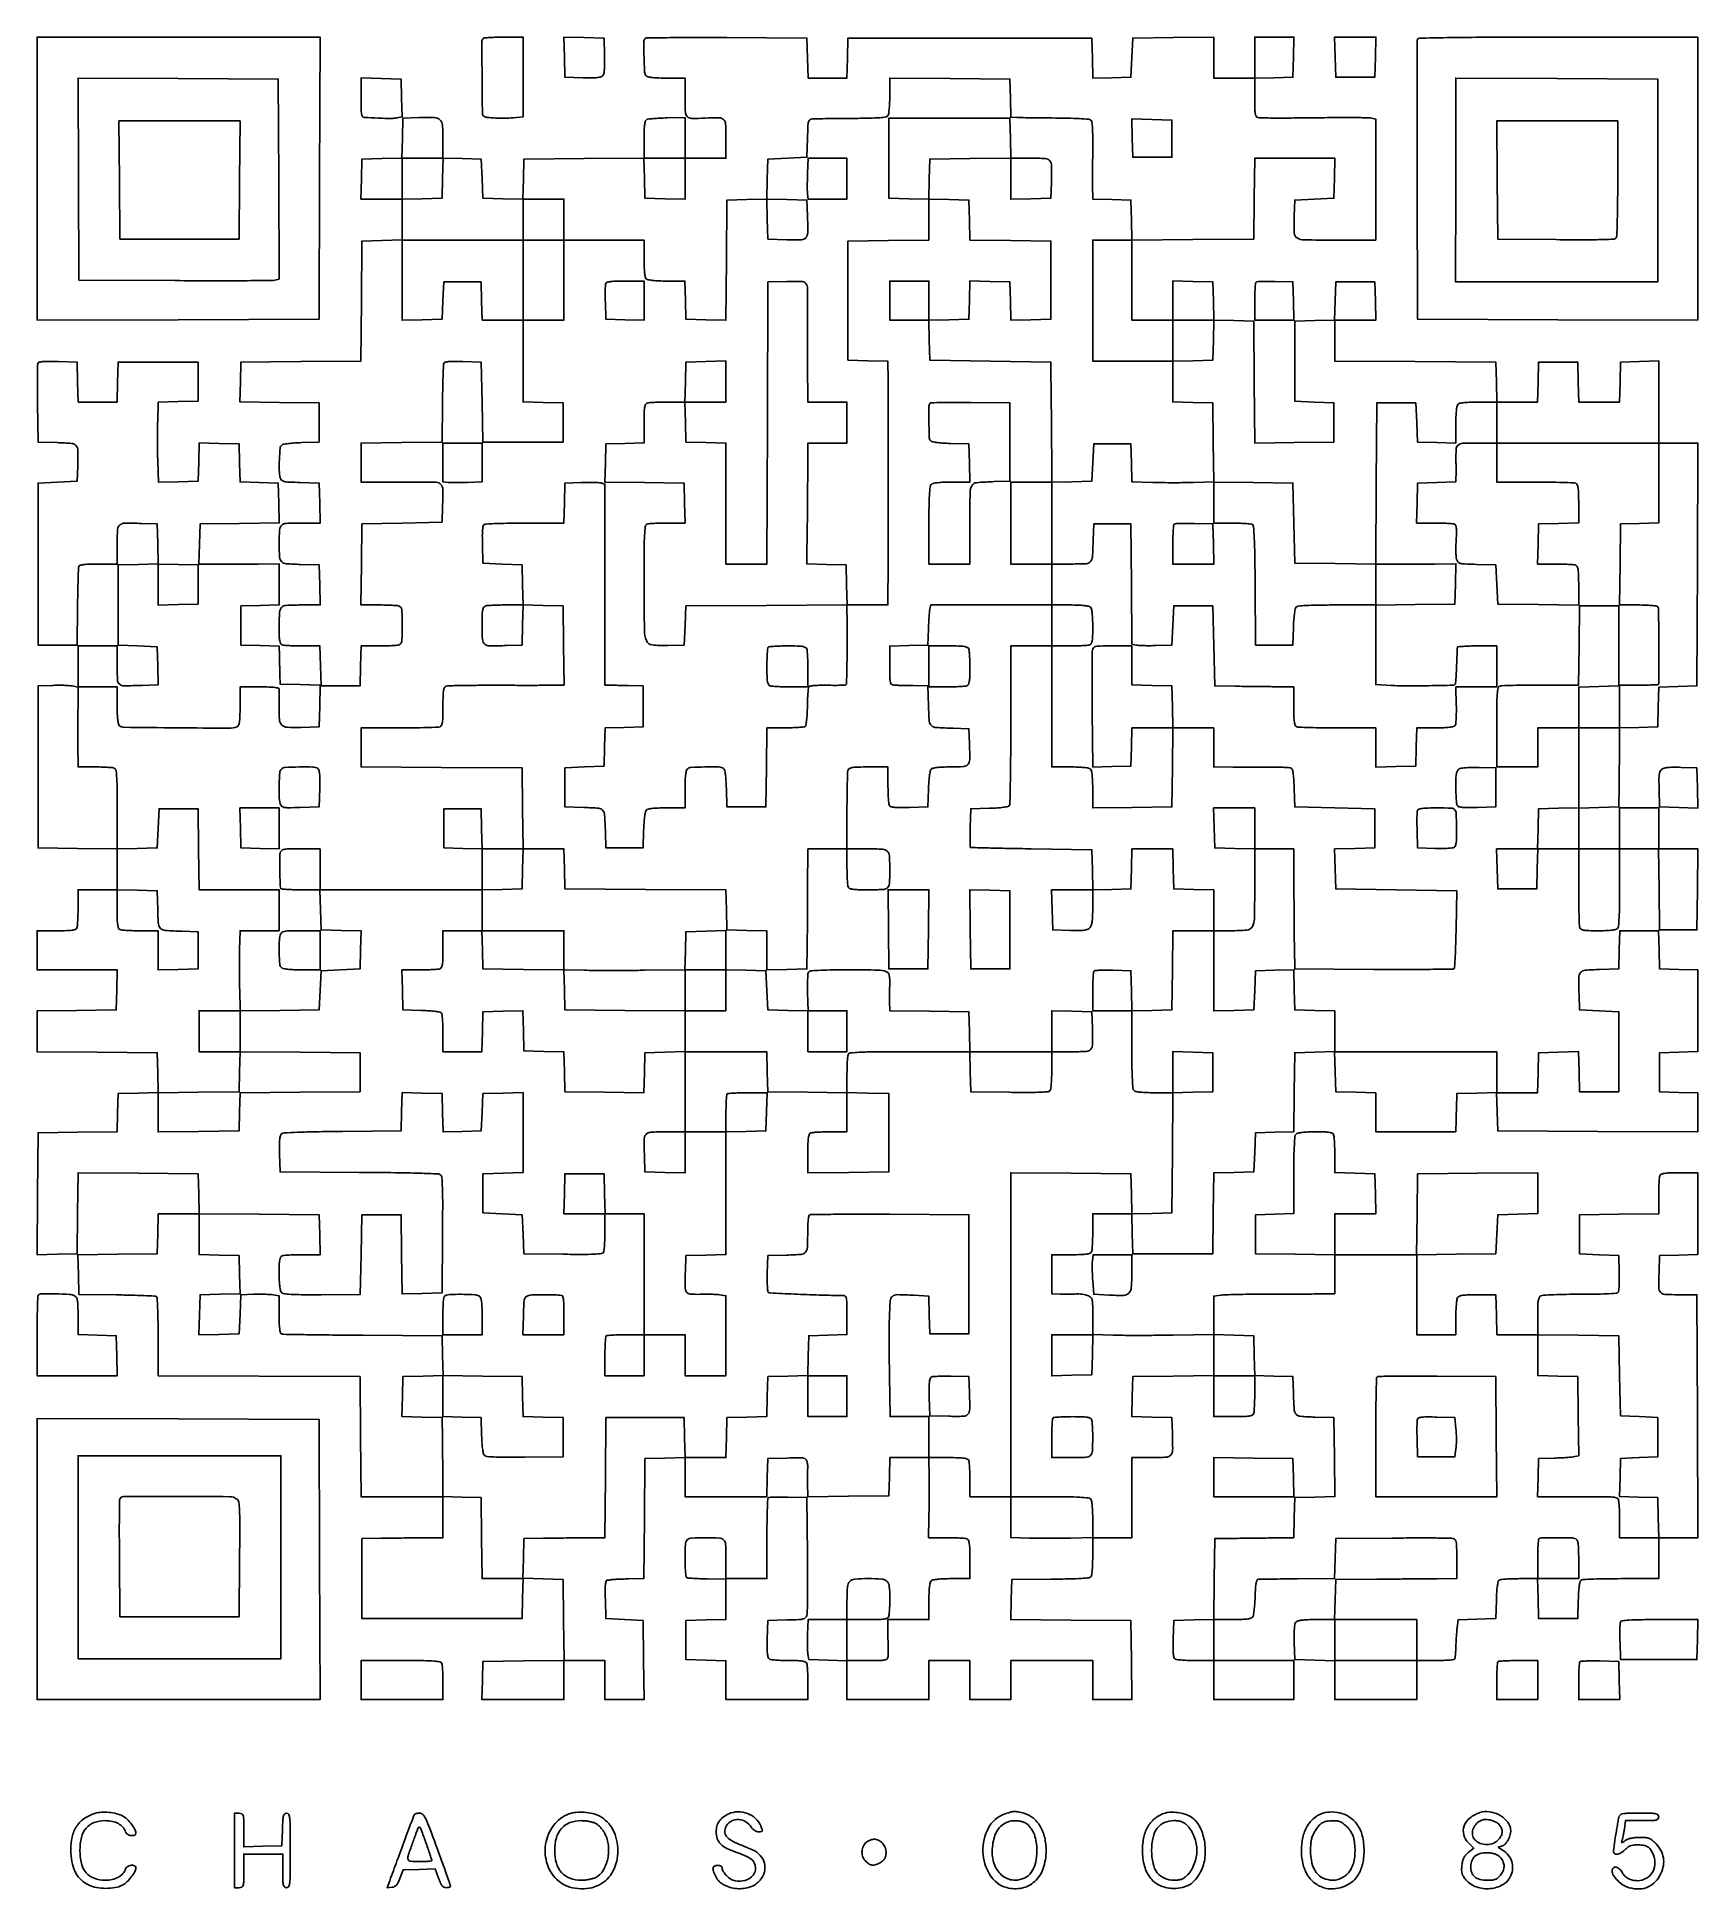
# Model space of a CAD drawing. Extents: x 179 to 1071, y 112 to 1107.
import ezdxf

# ---------------------------------------------------------------- set-up
doc = ezdxf.new("R2010")
doc.units = 0

msp = doc.modelspace()

# ---------------------------------------------------------------- linework, layer by layer
for points in [[(505.677156, 1106.343823, 0.19866), (504.898092, 1104.465578, 0.006731), (505.000122, 1096.29627, 0.007021), (505.325698, 1088.159305, 0.184907), (506.2, 1086.2, 0.150969), (507.200304, 1085.671932, 0.019349), (509.630442, 1085.311224, 0.018472), (512.928253, 1085.074295, 0.008695), (517.2, 1085), (527, 1085), (527, 1074.616631, 0.011437), (527.180377, 1066.73228, 0.183493), (528.221517, 1064.32826, 0.201455), (530.555518, 1063.337162, 0.014178), (537.801517, 1063.513862, -0.013725), (545.309193, 1063.703742, -0.197464), (547.725544, 1062.704629, -0.187206), (548.808668, 1060.270625, -0.01214), (549, 1052.391592), (549, 1042), (538, 1042), (527, 1042), (527, 1052.899452), (527, 1063.798903), (517.25, 1063.620508, 0.007202), (513.424124, 1063.495365, 0.009954), (509.996875, 1063.26537, 0.006907), (507.15421, 1062.978063, 0.111302), (506.25, 1062.662039, 0.200782), (505.668563, 1061.841677, 0.026022), (505.301124, 1059.678445, 0.021501), (505.068883, 1056.512361, 0.007557), (505, 1051.954836), (505, 1042.027706), (472.75, 1041.763853), (440.5, 1041.5), (440.215829, 1030.716515), (439.931657, 1019.93303), (429.215829, 1020.216515), (418.5, 1020.5), (418, 1031), (417.5, 1041.5), (407.25, 1041.784983), (397, 1042.069966), (397, 1051.999799, 0.018385), (396.714843, 1059.752275, 0.190058), (395.352383, 1062.578778, 0.180404), (392.390744, 1063.792788, 0.01627), (384.243181, 1063.788833), (375.5, 1063.5), (375.216508, 1052.783492), (374.933016, 1042.066984), (364.216508, 1041.783492), (353.5, 1041.5), (353.216168, 1030.75), (352.932337, 1020), (363.966168, 1020), (375, 1020), (375, 1009.033832), (375, 998.067663), (364.25, 997.783832), (353.5, 997.5), (353.236165, 965.263835), (352.97233, 933.02767), (320.736165, 932.763835), (288.5, 932.5), (288.216371, 921.769986), (287.932742, 911.039971), (309.216371, 910.769986), (330.5, 910.5), (330.5, 900), (330.5, 889.5), (321.054124, 889.209882, 0.009679), (317.346001, 889.024093, 0.013265), (314.020329, 888.704018, 0.009997), (311.288784, 888.312199, 0.133347), (310.373712, 887.89519, 0.200937), (309.513625, 886.249066, 0.010887), (309.13607, 880.274786, 0.017363), (309.096368, 874.275266, 0.054329), (309.64524, 870.28388, 0.138969), (310.357275, 869.044245, 0.136799), (311.617962, 868.353332, 0.046209), (314.098216, 868.011195, 0.004192), (320.349905, 867.78388), (330.5, 867.5), (330.783832, 856.75), (331.067663, 846), (320.650463, 846, 0.011662), (312.778173, 845.816363, 0.179701), (310.324435, 844.772417, 0.191928), (309.229013, 842.406997, 0.013613), (309.027309, 835, 0.013753), (309.228444, 827.688945, 0.185965), (310.305544, 825.294644, 0.177597), (312.731687, 824.18548, 0.012326), (320.357794, 823.783793), (330.5, 823.5), (330.783832, 812.75), (331.067663, 802), (320.650463, 802, 0.012837), (312.706871, 801.796023, 0.196334), (310.271039, 800.652015, 0.177295), (309.204591, 798.079841, 0.010105), (309.013655, 789.356989, 0.00766), (309.071521, 785.115935, 0.037109), (309.319308, 782.722219, 0.073747), (309.79184, 781.317789, 0.185226), (310.581787, 780.606989, 0.07196), (311.63733, 780.367915, 0.005942), (314.455587, 780.178303, 0.007852), (317.838356, 780.044307, 0.005972), (321.547956, 780), (330.932337, 780), (331.216168, 769.25), (331.5, 758.5), (342, 758.5), (352.5, 758.5), (352.783832, 769.25), (353.067663, 780), (362.452044, 780, 0.005972), (366.161644, 780.044307, 0.007852), (369.544413, 780.178303, 0.005942), (372.36267, 780.367915, 0.07196), (373.418213, 780.606989, 0.293407), (374.908548, 782.635663, 0.015702), (375.17128, 791, 0.015702), (374.908548, 799.364337, 0.293407), (373.418213, 801.393011, 0.07207), (372.36144, 801.632119, 0.005899), (369.528746, 801.821697, 0.007818), (366.128746, 801.955696, 0.005939), (362.39871, 802), (352.960995, 802), (353.230498, 823.75), (353.5, 845.5), (375, 846), (396.5, 846.5), (396.795054, 855, 0.010253), (396.92436, 864.109648, 0.187892), (395.875476, 866.75285, 0.199702), (393.339792, 867.907674, 0.011792), (384.71245, 867.990136, -0.001627), (379.674966, 867.935875, -0.001021), (373.78272, 867.903613, -0.001024), (367.981821, 867.895576, -0.001872), (363.25, 867.916434), (353, 868), (353, 878.480498), (353, 888.960995), (374.75, 889.230498), (396.5, 889.5), (396.741043, 910, -0.002168), (396.868997, 917.949546, -0.003296), (397.055672, 924.856011, -0.001234), (397.269884, 930.790337, -0.081791), (397.473634, 931.786422, -0.24394), (398.163001, 932.399975, -0.037911), (400.020082, 932.724409, -0.025079), (402.977426, 932.863567, -0.006547), (407.732592, 932.786422), (417.5, 932.5), (418, 911), (418.5, 889.5), (440, 889.5), (461.5, 889.5), (461.5, 900), (461.5, 910.5), (450.75, 910.783832), (440, 911.067663), (440, 933.033832), (440, 955), (451, 955), (462, 955), (462, 976.5), (462, 998), (483.5, 998), (505, 998), (505, 988.2, 0.008695), (505.074295, 983.928253, 0.018472), (505.311224, 980.630442, 0.019349), (505.671932, 978.200304, 0.150969), (506.2, 977.2, 0.150838), (507.199003, 976.672291, 0.019392), (509.622935, 976.311444, 0.018513), (512.910654, 976.074375, 0.00874), (517.165017, 976), (526.930034, 976), (527.215017, 965.75), (527.5, 955.5), (538.236102, 955.216309), (548.972205, 954.932619), (549.236102, 987.216309), (549.5, 1019.5), (560.215829, 1019.783485), (570.931657, 1020.06697), (571.215829, 1009.283485), (571.5, 998.5), (581.722245, 998.215323, 0.013848), (589.5543, 998.214168, 0.210395), (591.951391, 999.349379, 0.179386), (592.934656, 1001.971409, 0.009619), (592.795054, 1011), (592.5, 1019.5), (581.716515, 1019.784171), (570.93303, 1020.068343), (571.216515, 1030.784171), (571.5, 1041.5), (582, 1042), (592.5, 1042.5), (592.784983, 1052.75, -0.00368), (593.011936, 1059.203085, -0.048618), (593.343592, 1061.562108, -0.169075), (594.040101, 1062.644428, -0.155072), (595.284983, 1063.107762, -0.008812), (596.83162, 1063.155704, -0.000365), (602.367872, 1063.225651, -0.000633), (608.928283, 1063.295433, -0.00045), (616.286496, 1063.357762, 0.002746), (626.379928, 1063.489629, 0.016118), (631.673724, 1063.758735, 0.026245), (634.829414, 1064.188975, 0.207688), (636.021183, 1065, 0.109132), (636.394623, 1066.034901, 0.009907), (636.695341, 1068.780632, 0.01247), (636.909605, 1072.106394, 0.009437), (636.984687, 1075.763853), (637, 1085.027706), (669.25, 1084.763853), (701.5, 1084.5), (701.784983, 1074.25), (702.069966, 1064), (705.284983, 1063.857016, 0.006999), (707.359419, 1063.793837, 0.000593), (712.698713, 1063.712339, 0.000787), (719.068378, 1063.632694, 0.000609), (726.008507, 1063.565284, -0.004179), (732.811172, 1063.45062, -0.006249), (738.752107, 1063.226479, -0.002909), (743.787276, 1062.944084, -0.123556), (744.804563, 1062.620787, -0.214541), (745.440205, 1061.680714, -0.022412), (745.78576, 1058.975659, -0.017657), (745.980963, 1054.819036, -0.004658), (745.99628, 1048.162519, 0.000639), (745.963241, 1042.402649, 0.000563), (745.94322, 1036.393954, 0.000565), (745.937393, 1030.974946, 0.001711), (745.950224, 1027.284983), (746, 1020.069966), (756.25, 1019.784983), (766.5, 1019.5), (766.783832, 1008.75), (767.067663, 998), (756.533832, 998), (746, 998), (745.981132, 992, 0.000555), (745.973756, 988.374205, 0.000074), (745.967807, 980.7125, 0.000085), (745.963646, 971.628815, 0.000072), (745.962264, 962, 0.000073), (745.963635, 952.623188, 0.000105), (745.967807, 944.315625, 0.000055), (745.973597, 937.277182, 0.001653), (745.981132, 935.5), (746, 933), (767.5, 933), (789, 933), (789, 922.033832), (789, 911.067663), (799.75, 910.783832), (810.5, 910.5), (810.769699, 889.314728), (811.039399, 868.129455), (800.304335, 867.814728, -0.004644), (795.382034, 867.71616, -0.002629), (789.417916, 867.683502, -0.002624), (783.404855, 867.713762, -0.004316), (778.318957, 867.809961), (767.068642, 868.119923), (766.784321, 878.309961), (766.5, 888.5), (756.5, 888.5), (746.5, 888.5), (746, 878.5), (745.5, 868.5), (734.75, 868.216168), (724, 867.932337), (723.972336, 878.716168, 0.000986), (723.947038, 884.291805, 0.000309), (723.887487, 892.647874, 0.000308), (723.809485, 901.977723, 0.000341), (723.722336, 911), (723.5, 932.5), (691, 933), (658.5, 933.5), (658.216515, 944.215829), (657.93303, 954.931657), (668.716515, 955.215829), (679.5, 955.5), (679.785353, 965.783473), (680.070705, 976.066946), (690.785353, 975.783473), (701.5, 975.5), (701.785353, 965.216527), (702.070705, 954.933054), (712.785353, 955.216527), (723.5, 955.5), (723.5, 976.5), (723.5, 997.5), (701.783635, 997.769409), (680.06727, 998.038817), (679.783635, 1008.769409), (679.5, 1019.5), (668.716515, 1019.784171), (657.93303, 1020.068343), (658.216515, 1030.784171), (658.5, 1041.5), (680.25, 1041.769502), (702, 1042.039005), (702, 1030.985671), (702, 1019.932337), (712.75, 1020.216168), (723.5, 1020.5), (723.795054, 1029, 0.009911), (723.928401, 1037.962804, 0.179322), (722.935737, 1040.601512, 0.203493), (720.508732, 1041.787704, 0.013276), (712.51478, 1042), (702.067663, 1042), (701.783832, 1052.75), (701.5, 1063.5), (669, 1063.5), (636.5, 1063.5), (636.5, 1042), (636.5, 1020.5), (647.25, 1020.216168), (658, 1019.932337), (658, 1008.985671), (658, 998.039005), (636.25, 997.769502), (614.5, 997.5), (614.5, 965.5), (614.5, 933.5), (625.25, 933.216168), (636, 932.932337), (636.059804, 922.716168, -0.001454), (636.095242, 910.686998, -0.000076), (636.090859, 872.049575, -0.000122), (636.071593, 834.264294, -0.000556), (636.030517, 812.25), (636, 802), (625.033832, 802), (614.067663, 802), (613.783832, 812.75), (613.5, 823.5), (603, 823.782258), (592.5, 824.064515), (592.697043, 845.782258, 0.00018), (592.776364, 854.885428, 0.000164), (592.85176, 864.278226, 0.000164), (592.913677, 872.676115, 0.00053), (592.947043, 878.25), (593, 889), (603.5, 889), (614, 889), (614, 900), (614, 911), (603.5, 911), (593, 911), (592.872412, 931.75, -0.00075), (592.83208, 940.427591, -0.000692), (592.816369, 949.34187, -0.000691), (592.824339, 957.284404, -0.002303), (592.860795, 962.498921, 0.007859), (592.821271, 972.092932, 0.171688), (591.84661, 974.683146, 0.214746), (589.528079, 975.796761, 0.013159), (581.671783, 975.78412), (571.5, 975.5), (571.243714, 899.75), (570.987428, 824), (559.993714, 824), (549, 824), (549, 856.466168), (549, 888.932337), (538.25, 889.216168), (527.5, 889.5), (527.216168, 900.25), (526.932337, 911), (537.966168, 911), (549, 911), (549, 922.033832), (549, 933.067663), (538.25, 932.783832), (527.5, 932.5), (527.216168, 921.75), (526.932337, 911), (517.547956, 911, 0.005972), (513.838356, 910.955693, 0.007852), (510.455587, 910.821697, 0.005942), (507.63733, 910.632085, 0.07196), (506.581787, 910.393011, 0.204941), (505.767938, 909.602756, 0.063222), (505.302828, 907.919218, 0.030449), (505.059653, 904.974376, 0.005378), (505, 899.427994), (505, 889.069966), (494.75, 888.784983), (484.5, 888.5), (484.215238, 878.269989), (483.930475, 868.039978), (505.215238, 867.769989), (526.5, 867.5), (526.783832, 856.75), (527.067663, 846), (517.615619, 846, 0.005934), (513.880005, 845.955662, 0.007814), (510.475104, 845.821559, 0.005893), (507.638317, 845.631839, 0.072085), (506.580567, 845.392543, 0.278468), (505.655828, 844.204009, 0.01752), (505.272487, 839.596063, 0.011086), (505.064145, 831.519845, 0.001283), (505.045074, 813.402951, 0.002328), (505.199398, 788.389538, 0.088964), (506.246062, 782.896484, 0.279871), (509.270423, 780.552796, 0.036645), (517.756819, 780.211167), (526.5, 780.5), (527, 791), (527.5, 801.5), (570.75, 801.760623), (614, 802.021245), (614.088447, 791.260623, -0.003138), (614.110643, 779.83853, -0.004104), (613.979691, 769.397262, -0.000858), (613.76618, 759.894732, -0.192484), (613.420787, 759.087936, -0.190963), (613.046705, 758.92597, -0.002324), (610.361703, 758.854613, -0.00652), (607.226914, 758.826769, -0.00417), (603.584851, 758.872289, 0.009121), (599.741889, 758.88227, 0.016619), (596.607714, 758.728956, 0.012862), (594.176996, 758.465821, 0.224582), (593.527565, 758.044601, 0.11547), (593.270037, 757.276887, 0.005093), (593.03367, 754.454255, 0.008383), (592.84217, 751.074017, 0.005868), (592.735017, 747.260249, -0.009673), (592.598774, 743.445383, -0.014638), (592.31901, 740.135347, -0.009858), (591.958266, 737.445347, -0.203152), (591.537699, 736.765313, -0.131018), (590.750729, 736.473113, -0.006357), (587.946604, 736.241942, -0.009987), (584.573054, 736.074587, -0.007005), (580.769888, 736.015313), (571.039775, 736), (570.769888, 714.75), (570.5, 693.5), (560, 693.5), (549.5, 693.5), (549.211195, 703.464966, 0.00836), (549.012968, 707.800174, 0.019108), (548.684251, 711.055937, 0.01918), (548.262532, 713.411, 0.199883), (547.711195, 714.199653, 0.137242), (545.127435, 714.980082, 0.01026), (537.707464, 714.98037, 0.008728), (530.20325, 714.695547, 0.184555), (528.2, 713.8, 0.150969), (527.671932, 712.799696, 0.019349), (527.311224, 710.369558, 0.018472), (527.074295, 707.071747, 0.008695), (527, 702.8), (527, 693), (517.122445, 693, 0.00775), (512.534962, 692.92889, 0.021862), (509.338284, 692.689599, 0.027915), (507.144506, 692.30342, 0.163434), (506.162563, 691.695876, 0.131421), (505.722996, 690.740901, 0.010763), (505.312947, 688.000112, 0.013854), (504.980158, 684.65896, 0.010217), (504.790118, 680.945876), (504.5, 671.5), (494.5, 671.5), (484.5, 671.5), (484.24922, 680, 0.008001), (483.832838, 689.14566, 0.165236), (482.803333, 691.65727, 0.196929), (480.50884, 692.809521, 0.012174), (472.7397, 693.215131), (462.5, 693.5), (462.5, 704), (462.5, 714.5), (473, 715), (483.5, 715.5), (483.784601, 725.715399), (484.069202, 735.930798), (494.284601, 736.215399), (504.5, 736.5), (504.5, 747.5), (504.5, 758.5), (496.5, 758.694168, -0.000014), (493.272152, 758.7726, -0.000016), (490.189063, 758.847699, -0.000014), (487.57432, 758.911548, -0.000092), (486.25, 758.944168), (484, 759), (484, 812.980948), (484, 866.961896), (481.75, 867.526002, 0.047969), (480.400533, 867.729659, 0.007225), (477.664062, 867.83773, 0.008052), (474.419301, 867.86667, 0.006878), (471, 867.795054), (462.5, 867.5), (462.216168, 856.75), (461.932337, 846), (441.216168, 845.984687, 0.003678), (433.183657, 845.919661, 0.005593), (426.206957, 845.733781, 0.002285), (420.253162, 845.481235, 0.130333), (419.211769, 845.152042, 0.19692), (418.604266, 844.294865, 0.033714), (418.278982, 842.282937, 0.023663), (418.138177, 839.195195, 0.006827), (418.211769, 834.417355), (418.5, 824.5), (429, 824), (439.5, 823.5), (439.783832, 812.75), (440.067663, 802), (430.615619, 802, 0.00593), (426.880092, 801.955696, 0.007809), (423.475463, 801.821697, 0.005887), (420.638889, 801.632128, 0.0721), (419.581787, 801.393011, 0.201), (418.772602, 800.619099, 0.065386), (418.305418, 798.996718, 0.031694), (418.060638, 796.171455, 0.005765), (418, 790.912063, 0.014882), (418.224078, 783.385105, 0.208519), (419.424495, 781.025831, 0.172963), (422.078858, 780.067594, 0.009652), (431, 780.204946), (439.5, 780.5), (439.784171, 791.283485), (440.068343, 802.06697), (450.784171, 801.783485), (461.5, 801.5), (461.769888, 780.25), (462.039775, 759), (458.269888, 758.890984, -0.00657), (455.709929, 758.850611, -0.00036), (447.676155, 758.835272, -0.000559), (438.11707, 758.834602, -0.000409), (427.5, 758.854412, 0.001851), (417.025939, 758.84375, 0.002806), (407.917187, 758.749649, 0.001056), (400.087805, 758.608278, 0.068692), (398.75, 758.396041, 0.193996), (397.825322, 757.651748, 0.087727), (397.305222, 756.156886, 0.035181), (397.05592, 753.378422, 0.004789), (397, 747.539601, -0.005402), (396.940284, 742.012439, -0.03053), (396.697006, 739.075597, -0.063366), (396.231757, 737.396166, -0.204683), (395.418213, 736.606989, -0.083055), (394.220565, 736.363369, -0.001841), (388.303225, 736.178303, -0.004125), (381.357109, 736.043995, -0.002771), (373.418213, 736), (353, 736), (353, 725.510623), (353, 715.021245), (396.25, 714.760623), (439.5, 714.5), (439.769502, 692.75), (440.039005, 671), (429.053334, 671), (418.067663, 671), (417.783832, 681.75), (417.5, 692.5), (407.5, 692.5), (397.5, 692.5), (397.5, 682), (397.5, 671.5), (407.75, 671.215017), (418, 670.930034), (418, 659.965017), (418, 649), (374.5, 649), (331, 649), (331, 660), (331, 671), (320.519052, 671, 0.003621), (313.889173, 670.951984, 0.047056), (311.438963, 670.685023, 0.152909), (310.229783, 670.014936, 0.139298), (309.564029, 668.75, 0.052474), (309.322294, 666.407041, 0.003242), (309.382006, 659.402264, 0.003708), (309.537487, 652.46968, 0.042166), (309.849214, 649.75, 0.332156), (310.185313, 649.448606, 0.004776), (313.030144, 649.220312, 0.010918), (316.442778, 649.054024, 0.006713), (320.466168, 649), (330.932337, 649), (331.216168, 638.25), (331.5, 627.5), (342.284606, 627.215817), (353.069211, 626.931635), (352.784606, 616.715817), (352.5, 606.5), (342, 606), (331.5, 605.5), (331, 595), (330.5, 584.5), (309.312743, 584.230295), (288.125486, 583.96059), (287.812743, 595.230295, -0.004049), (287.713336, 600.289873, -0.002551), (287.675244, 606.200462, -0.00256), (287.697202, 612.014257, -0.004697), (287.783832, 616.75), (288.067663, 627), (298.533832, 627), (309, 627), (309, 638), (309, 649), (287.519502, 649), (266.039005, 649), (265.769502, 670.75), (265.5, 692.5), (255, 692.5), (244.5, 692.5), (244, 682), (243.5, 671.5), (232.75, 671.216168), (222, 670.932337), (222, 692.359179, 0.002041), (221.950448, 704.500543, 0.015877), (221.724462, 710.15933, 0.029953), (221.304015, 713.336887, 0.258793), (220.418213, 714.393011, 0.070946), (219.373807, 714.631778, 0.006338), (216.68135, 714.821697, 0.008159), (213.449196, 714.955669, 0.006277), (209.918213, 715), (201, 715), (200.93983, 726.25, -0.00121), (200.925051, 731.298065, -0.000764), (200.931069, 737.189927, -0.000767), (200.954719, 742.981612, -0.001412), (200.9945, 747.694431), (201.109341, 757.888861), (197.80467, 758.500921, 0.030294), (196.044614, 758.717731, 0.008431), (193.267622, 758.843157, 0.008477), (190.113784, 758.878861, 0.008803), (187, 758.80649), (179.5, 758.5), (179.5, 715), (179.5, 671.5), (200.75, 671.230112), (222, 670.960225), (222, 659.980112), (222, 649), (211.5, 649), (201, 649), (201, 639.581787, -0.005951), (200.955695, 635.859224, -0.007831), (200.821697, 632.465525, -0.005915), (200.632106, 629.638111, -0.07203), (200.393011, 628.581787, -0.205218), (199.601595, 627.76761, -0.063068), (197.913621, 627.30265, -0.030363), (194.960143, 627.059586, -0.005351), (189.393011, 627), (179, 627), (179, 616.5), (179, 606), (200.533832, 606), (222.067663, 606), (221.783832, 595.25), (221.5, 584.5), (200.25, 584.230112), (179, 583.960225), (179, 572.993965), (179, 562.027706), (211.25, 561.763853), (243.5, 561.5), (243.783485, 550.784171), (244.06697, 540.068343), (233.283485, 539.784171), (222.5, 539.5), (222.215235, 529.269787), (221.930471, 519.039573), (200.715235, 518.769787), (179.5, 518.5), (179.236292, 485.716029), (178.972584, 452.932058), (189.736292, 453.216029), (200.5, 453.5), (200.769541, 475.263827), (201.039082, 497.027655), (233.269541, 496.763827), (265.5, 496.5), (265.783832, 485.75), (266.067663, 475), (255.067663, 475), (244.067663, 475), (243.783832, 464.25), (243.5, 453.5), (222.216371, 453.230014), (200.932742, 452.960029), (201.216371, 442.307302), (201.5, 431.654575), (221.720025, 431.40483, -0.002881), (229.544304, 431.263089, -0.004452), (236.302973, 431.041458, -0.001521), (242.123708, 430.780945, -0.12713), (242.970025, 430.518525, -0.242869), (243.440406, 429.735073, -0.00412), (243.730096, 424.563471, -0.008381), (243.936503, 417.897486, -0.003548), (244, 408.949595), (244, 388.017225), (298.25, 387.758612), (352.5, 387.5), (352.763853, 355.25), (353.027706, 323), (375.013853, 323), (397, 323), (397, 312), (397, 301), (385.75, 300.925726, 0.000756), (380.680609, 300.884593, 0.000467), (374.720312, 300.821651, 0.000468), (368.83123, 300.748444, 0.000842), (364, 300.675726), (353.5, 300.5), (353.5, 279), (353.5, 257.5), (396.5, 257.5), (439.5, 257.5), (439.784686, 268.334198), (440.069372, 279.168395), (450.784686, 278.834198), (461.5, 278.5), (461.769448, 256.769557), (462.038896, 235.039113), (440.269448, 234.769557), (418.5, 234.5), (418.215017, 224.25), (417.930034, 214), (439.965017, 214), (462, 214), (462, 224.5), (462, 235), (473, 235), (484, 235), (484, 224.5), (484, 214), (494.519888, 214), (505.039775, 214), (504.769888, 235.25), (504.5, 256.5), (494.5, 257), (484.5, 257.5), (484.215017, 267.75, -0.005701), (484.131666, 272.833769, -0.025298), (484.267872, 275.81914, -0.042295), (484.592015, 277.593223, -0.313728), (485.215017, 278.11535, 0.009077), (485.779979, 278.176421, 0.006293), (486.416286, 278.265064, 0.006348), (487.025475, 278.365688, 0.012974), (487.5, 278.463035, -0.04467), (488.200358, 278.56102, -0.002025), (490.625618, 278.671865, -0.003374), (493.508206, 278.772433, -0.002409), (496.736147, 278.847686), (504.972294, 279), (505.236147, 311.25), (505.5, 343.5), (516.25, 343.783832), (527, 344.067663), (527, 333.533832), (527, 323), (548.965017, 323), (570.930034, 323), (571.215017, 333.25), (571.5, 343.5), (581.722245, 343.784677, -0.003488), (588.334543, 343.922669, -0.050684), (590.662172, 343.718733, -0.165802), (591.830539, 343.053969, -0.120322), (592.534088, 341.720206, -0.014931), (592.746531, 340.752221, -0.015552), (592.897539, 339.786309, -0.015411), (592.976104, 338.945432, -0.063258), (592.943422, 338.435529, 0.043583), (592.876326, 337.787963, 0.002149), (592.850897, 335.639395, 0.003463), (592.849335, 333.083367, 0.002493), (592.881579, 330.230498), (593, 322.960995), (614.75, 323.230498), (636.5, 323.5), (636.784983, 333.75), (637.069966, 344), (647.534983, 344), (658, 344), (658.085939, 333.25, -0.001818), (658.10727, 328.356276, -0.001066), (658.099018, 322.5, -0.001066), (658.065784, 316.643729, -0.001817), (658.009785, 311.75), (657.847692, 301), (667.342058, 301, -0.005904), (671.093802, 300.955698, -0.007783), (674.512105, 300.821697, -0.005854), (677.360144, 300.632155, -0.072187), (678.418213, 300.393011, -0.205218), (679.23239, 299.601595, -0.063068), (679.69735, 297.913621, -0.030363), (679.940414, 294.960143, -0.005351), (680, 289.393011), (680, 279), (670.2, 279, 0.008695), (665.928253, 278.925705, 0.018472), (662.630442, 278.688776, 0.019349), (660.200304, 278.328068, 0.150969), (659.2, 277.8, 0.150969), (658.671932, 276.799696, 0.019349), (658.311224, 274.369558, 0.018472), (658.074295, 271.071747, 0.008695), (658, 266.8), (658, 257), (646.939812, 257), (635.879624, 257), (636.005865, 248.25, -0.001027), (636.04936, 244.734939, -0.001212), (636.07562, 241.409375, -0.001058), (636.085045, 238.601305, -0.007648), (636.066053, 237.25, -0.15749), (635.614629, 235.980962, -0.180944), (634.529323, 235.302638, -0.047129), (632.101853, 235.043371, -0.003053), (625, 235), (614, 235), (614, 246), (614, 257), (624.893011, 257, 0.005003), (630.756842, 257.058671, 0.029178), (633.833669, 257.300233, 0.06089), (635.585285, 257.763049, 0.209079), (636.393011, 258.581787, 0.069666), (636.631409, 259.612488, 0.006839), (636.821697, 262.16144, 0.008541), (636.955641, 265.220668, 0.006668), (637, 268.546604, 0.022801), (636.706202, 274.98586, 0.187618), (635.4215, 277.565157, 0.168407), (632.655197, 278.748051, 0.017601), (625.5, 279, 0.018552), (618.197782, 278.72896, 0.18557), (615.483636, 277.447319, 0.176079), (614.251548, 274.643854, 0.016375), (614, 266.964816), (614, 257), (603.579004, 257), (593.158008, 257), (592.823005, 249.25, 0.007765), (592.734797, 246.062893, 0.007918), (592.746507, 242.895313, 0.007738), (592.842825, 240.145131, 0.032318), (593.033015, 238.5), (593.578029, 235.5), (603.789014, 235.215017), (614, 234.930034), (614, 224.465017), (614, 214), (636, 214), (658, 214), (658, 224.5), (658, 235), (669, 235), (680, 235), (680, 224.5), (680, 214), (691, 214), (702, 214), (702, 224.5), (702, 235), (724, 235), (746, 235), (746, 224.5), (746, 214), (756.519888, 214), (767.039775, 214), (766.769888, 235.25), (766.5, 256.5), (734.216309, 256.763898), (701.932619, 257.027795), (702.216309, 267.763898), (702.5, 278.5), (723.409228, 278.698619, 0.002817), (733.806455, 278.855962, 0.012035), (740.00521, 279.13407, 0.012627), (744.063125, 279.517286, 0.225229), (745.143915, 280.198619, 0.115145), (745.470651, 281.13425, 0.007691), (745.731394, 283.981782, 0.01076), (745.918688, 287.420453, 0.007831), (745.984687, 291.25), (746, 301), (756.5, 301), (767, 301), (767, 322.5), (767, 344), (777.480948, 344, 0.01319), (785.50249, 344.211645, 0.203196), (787.933469, 345.397028, 0.179688), (788.928151, 348.034911, 0.009927), (788.795054, 357), (788.5, 365.5), (777.716515, 365.784171), (766.93303, 366.068343), (767.216515, 376.784171), (767.5, 387.5), (789.25, 387.769502), (811, 388.039005), (811, 377.019502), (811, 366), (821.393011, 366, 0.005351), (826.960143, 366.059586, 0.030363), (829.913621, 366.30265, 0.063068), (831.601595, 366.76761, 0.205218), (832.393011, 367.581787, 0.072102), (832.632129, 368.638915, 0.005887), (832.821697, 371.475801, 0.007809), (832.955696, 374.880803, 0.005929), (833, 378.616771), (833, 388.069966), (843.25, 387.784983), (853.5, 387.5), (853.75078, 379, 0.008001), (854.167162, 369.85434, 0.165236), (855.196667, 367.34273, 0.196929), (857.49116, 366.190479, 0.012174), (865.2603, 365.784869), (875.5, 365.5), (875.769789, 344.284032), (876.039577, 323.068065), (865.269789, 322.784032), (854.5, 322.5), (854.216168, 311.75), (853.932337, 301), (843.716168, 300.878498, -0.000018), (839.011865, 300.822715, -0.00001), (833.269749, 300.754941, -0.00001), (827.453221, 300.686515, -0.000016), (822.5, 300.628498), (811.5, 300.5), (811.230591, 278.783635), (810.961183, 257.06727), (800.230591, 256.783635), (789.5, 256.5), (789.211769, 246.582645, 0.006827), (789.138177, 241.804805, 0.023663), (789.278982, 238.717063, 0.033714), (789.604266, 236.705135, 0.19692), (790.211769, 235.847958, 0.115445), (791.139851, 235.524351, 0.007585), (793.985645, 235.266219, 0.010675), (797.421391, 235.080714, 0.007755), (801.25, 235.015313), (811, 235), (811, 224.5), (811, 214), (832.5, 214), (854, 214), (854, 224.5), (854, 235), (832.5, 235), (811, 235), (811, 246), (811, 257), (820.877555, 257, 0.00775), (825.465038, 257.07111, 0.021862), (828.661716, 257.310401, 0.027915), (830.855494, 257.69658, 0.163434), (831.837437, 258.304124, 0.131421), (832.277004, 259.259099, 0.010763), (832.687053, 261.999888, 0.013854), (833.019842, 265.34104, 0.010217), (833.209882, 269.054124, -0.006165), (833.420797, 273.952188, -0.03235), (833.743407, 276.626743, -0.067579), (834.233403, 278.10698, -0.26245), (835, 278.63465, -0.01907), (836.110313, 278.69176, -0.000368), (841.850999, 278.763631, -0.000888), (848.552126, 278.83069, -0.000595), (856.216168, 278.88465), (875.932337, 279), (876.216168, 289.75), (876.5, 300.5), (907, 300.779881, -0.001543), (918.833446, 300.851959, -0.002337), (929.128125, 300.834787, -0.000876), (937.982137, 300.763127, -0.057195), (939.5, 300.573771, -0.168817), (940.592675, 299.868988, -0.121614), (941.191055, 298.534141, -0.040844), (941.448808, 295.905343, -0.004024), (941.5, 289.544095), (941.5, 279.000412), (931, 278.939798, 0.000371), (925.512826, 278.904048, 0.00011), (917.121875, 278.841297, 0.000111), (907.692912, 278.766623, 0.000119), (898.5, 278.689593), (876.5, 278.5), (876.216168, 267.75), (875.932337, 257), (866.088613, 257, 0.007383), (861.331448, 256.929752, 0.02424), (858.199625, 256.684969, 0.035195), (856.123107, 256.270883, 0.153918), (855.083586, 255.600715, 0.132968), (854.587315, 254.513859, 0.020746), (854.296386, 252.150171, 0.018924), (854.15859, 248.957683, 0.009044), (854.211141, 244.850715), (854.5, 235.5), (865.25, 235.216168), (876, 234.932337), (876, 224.466168), (876, 214), (898, 214), (920, 214), (920, 224.5), (920, 235), (929.940983, 235, 0.00746), (933.786464, 235.057378, 0.011518), (937.105837, 235.233054, 0.00599), (939.864695, 235.476159, 0.233445), (940.372299, 235.793375, 0.10677), (940.574085, 236.362294, 0.00702), (940.773561, 238.103455, 0.009921), (940.942349, 240.203897, 0.007236), (941.049745, 242.543375, -0.005029), (941.157143, 245.132315, -0.003738), (941.325846, 247.988754, -0.003778), (941.525526, 250.681363, -0.008533), (941.726907, 252.716215), (942.216955, 256.932429), (952.358477, 257.216215), (962.5, 257.5), (962.788805, 267.464966, -0.00836), (962.987032, 271.800174, -0.019108), (963.315749, 275.055937, -0.01918), (963.737468, 277.411, -0.199883), (964.288805, 278.199653, -0.117134), (965.171517, 278.504879, -0.006997), (967.998336, 278.747767, -0.010202), (971.406013, 278.922787, -0.007334), (975.216168, 278.984687), (984.932337, 279), (985.216168, 268.25), (985.5, 257.5), (996, 257.5), (1006.5, 257.5), (1006.788805, 267.464966, -0.00836), (1006.987032, 271.800174, -0.019108), (1007.315749, 275.055937, -0.01918), (1007.737468, 277.411, -0.199883), (1008.288805, 278.199653, -0.130991), (1009.272206, 278.50992, -0.002139), (1015.092649, 278.747767, -0.005408), (1021.901595, 278.92312, -0.003544), (1029.75, 278.984687), (1050, 279), (1050, 290), (1050, 301), (1060.507242, 301), (1071.014483, 301), (1070.757242, 366.25), (1070.5, 431.5), (1060.704844, 431.5, -0.013476), (1053.2306, 431.701484, -0.207462), (1050.977276, 432.826381, -0.175915), (1050.063646, 435.326274, -0.009205), (1050.204946, 444), (1050.5, 452.5), (1060.75, 452.784983), (1071, 453.069966), (1071, 475.034983), (1071, 497), (1061.106989, 497, 0.005748), (1055.836306, 496.939403, 0.031643), (1053.006334, 496.694689, 0.0653), (1051.381554, 496.227587, 0.201158), (1050.606989, 495.418213, 0.071989), (1050.367906, 494.362347, 0.005931), (1050.178303, 491.540317, 0.007843), (1050.044306, 488.153043, 0.005963), (1050, 484.4381), (1050, 475.039775), (1028.75, 474.769888), (1007.5, 474.5), (1007.5, 464), (1007.5, 453.5), (1018, 453), (1028.5, 452.5), (1028.789648, 443.089648, -0.009807), (1028.830999, 439.383588, -0.014489), (1028.709317, 436.134328, -0.010478), (1028.477684, 433.48972, -0.170905), (1028.098579, 432.698579, -0.182987), (1027.175234, 432.282436, -0.003708), (1021.988374, 432.001854, -0.007832), (1015.625477, 431.804784, -0.004265), (1007.808932, 431.751878, 0.00449), (1000.283493, 431.697552, 0.006558), (993.657936, 431.503262, 0.003475), (988.075152, 431.227344, 0.108246), (986.75, 430.857762, 0.157393), (985.835999, 429.916928, 0.074994), (985.31719, 428.291722, 0.034302), (985.061, 425.475379, 0.005535), (985, 419.964816), (985, 410), (974.033832, 410), (963.067663, 410), (962.783832, 420.75), (962.5, 431.5), (952.712919, 431.5, 0.00665), (947.739107, 431.433843, 0.028066), (944.767521, 431.187479, 0.048144), (942.919948, 430.74503, 0.170654), (941.978232, 430, 0.109035), (941.605034, 428.965489, 0.009918), (941.304487, 426.223437, 0.012476), (941.090353, 422.902151, 0.009445), (941.015313, 419.25), (941, 410), (930.5, 410), (920, 410), (920, 431.480112), (920, 452.960225), (941.25, 453.230112), (962.5, 453.5), (963, 464), (963.5, 474.5), (974.25, 474.783832), (985, 475.067663), (985, 486.047685), (985, 497.027706), (952.75, 496.763853), (920.5, 496.5), (920.230498, 474.75), (919.960995, 453), (897.980498, 453), (876, 453), (876, 464), (876, 475), (887.033832, 475), (898.067663, 475), (897.783832, 485.75), (897.5, 496.5), (886.75, 496.783832), (876, 497.067663), (876, 506.452044, 0.005972), (875.955693, 510.161644, 0.007852), (875.821697, 513.544413, 0.005942), (875.632085, 516.36267, 0.07196), (875.393011, 517.418213, 0.195123), (874.642994, 518.220382, 0.068495), (873.105917, 518.690477, 0.033615), (870.449162, 518.937794, 0.006405), (865.593011, 519, 0.009539), (861.62258, 518.924249, 0.019202), (858.499944, 518.684733, 0.020076), (856.177004, 518.321527, 0.148618), (855.2, 517.8, 0.175113), (854.608195, 516.538638, 0.00935), (854.278895, 512.05285, 0.010469), (854.062087, 505.610415, 0.003176), (854, 495.834983), (854, 475.069966), (843.75, 474.784983), (833.5, 474.5), (833.5, 464), (833.5, 453.5), (854.75, 453.230112), (876, 452.960225), (876, 442.480112), (876, 432), (866.25, 431.905368, -0.001036), (861.236393, 431.8671, -0.000333), (853.799022, 431.830705, -0.000332), (845.523345, 431.801228, -0.000372), (837.55518, 431.784081, 0.00245), (830.022139, 431.736562, 0.003098), (823.057629, 431.615331, 0.002455), (817.220028, 431.448852, 0.024983), (814.80518, 431.247044), (811, 430.736662), (811, 420.405517), (811, 410.074372), (789.25, 409.787186, -0.001714), (780.134477, 409.698071, -0.001561), (770.73125, 409.667736, -0.001561), (762.325826, 409.693111, -0.005064), (756.75, 409.783832), (746, 410.067663), (746, 420.058583, 0.003782), (745.950142, 426.650074, 0.056975), (745.655659, 428.921006, 0.16138), (744.877455, 430.154615, 0.081351), (743.268344, 431.088075, 0.037884), (741.969799, 431.47217, 0.019745), (740.305599, 431.761907, 0.019521), (738.564973, 431.925749, 0.028127), (737.018344, 431.923547, -0.008568), (735.334545, 431.855269, -0.003934), (733.138201, 431.821166, -0.003894), (730.825738, 431.821467, -0.005375), (728.75, 431.860223), (724, 432), (724, 442.5), (724, 453), (734.393011, 453, 0.005351), (739.960143, 453.059586, 0.030363), (742.913621, 453.30265, 0.063068), (744.601595, 453.76761, 0.205218), (745.393011, 454.581787, 0.07203), (745.632106, 455.638111, 0.005915), (745.821697, 458.465525, 0.007831), (745.955695, 461.859224, 0.005951), (746, 465.581787), (746, 475), (756.466168, 475), (766.932337, 475), (767.216168, 464.25), (767.5, 453.5), (789, 453.5), (810.5, 453.5), (810.769409, 475.216365), (811.038817, 496.93273), (821.769409, 497.216365), (832.5, 497.5), (833, 508), (833.5, 518.5), (843.730213, 518.784765), (853.960427, 519.069529), (854.230213, 540.284765), (854.5, 561.5), (865.215829, 561.783485), (875.931657, 562.06697), (876.215829, 551.283485), (876.5, 540.5), (887.25, 540.216168), (898, 539.932337), (898, 529.466168), (898, 519), (919.5, 519), (941, 519), (941.082025, 521.25, 0.002606), (941.123394, 522.57439, 0.000407), (941.189297, 525.189062, 0.000453), (941.261699, 528.272152, 0.000395), (941.332025, 531.5), (941.5, 539.5), (952.214647, 539.783473), (962.929295, 540.066946), (963.214647, 529.783473), (963.5, 519.5), (1017.25, 519.241313), (1071, 518.982626), (1071, 529.45633), (1071, 539.930034), (1060.75, 540.215017), (1050.5, 540.5), (1050.5, 551), (1050.5, 561.5), (1060.75, 561.784983), (1071, 562.069966), (1071, 584), (1071, 605.930034), (1060.75, 606.215017), (1050.5, 606.5), (1050.215017, 616.75), (1049.930034, 627), (1039.5, 627), (1029.069966, 627), (1028.784983, 616.75), (1028.5, 606.5), (1018.2603, 606.215131, 0.013827), (1010.45705, 605.781878, 0.200378), (1008.051258, 604.533568, 0.174565), (1007.074823, 601.86687, 0.010012), (1007.204946, 593), (1007.5, 584.5), (1018, 584), (1028.5, 583.5), (1028.5, 562), (1028.5, 540.5), (1018, 540.5), (1007.5, 540.5), (1007.215829, 551.283485), (1006.931657, 562.06697), (996.215829, 561.783485), (985.5, 561.5), (985.216168, 550.75), (984.932337, 540), (973.966168, 540), (963, 540), (963, 551), (963, 562), (919.5, 562), (876, 562), (876, 572.966168), (876, 583.932337), (865.25, 584.216168), (854.5, 584.5), (854.215817, 595.284606), (853.931635, 606.069211), (843.715817, 605.784606), (833.5, 605.5), (833, 595), (832.5, 584.5), (821.75, 584.216168), (811, 583.932337), (811, 605.466168), (811, 627), (820.065741, 627, 0.022805), (828.843293, 627.400552, 0.246828), (831.725788, 629.269299, 0.124083), (832.851981, 633.423649, 0.004455), (833, 650.035184), (833, 671), (843.5, 671), (854, 671), (854.072108, 649.75, 0.000577), (854.112764, 640.807622, 0.000513), (854.17529, 631.510937, 0.000515), (854.248715, 623.149459, 0.00159), (854.322108, 617.5), (854.5, 606.5), (896.938999, 606.238999, 0.001688), (913.261202, 606.193734, 0.002746), (927.121838, 606.278211, 0.000414), (939.393043, 606.430557, 0.203408), (940.0939, 606.738999, 0.176544), (940.390248, 607.429539, 0.001509), (940.700879, 613.298331, 0.005052), (940.970937, 620.087082, 0.003206), (941.154901, 628), (941.5, 648.5), (909, 649), (876.5, 649.5), (876.216515, 660.215829), (875.93303, 670.931657), (886.716515, 671.215829), (897.5, 671.5), (897.5, 682), (897.5, 692.5), (876, 693), (854.5, 693.5), (854.211195, 703.464966, 0.008436), (854.012908, 707.787011, 0.018899), (853.6832, 711.056234, 0.018836), (853.260532, 713.433271, 0.194131), (852.711195, 714.241194, 0.12536), (851.818955, 714.557566, 0.00732), (848.918289, 714.780462, 0.010719), (845.418944, 714.92267, 0.007662), (841.5, 714.937781, -0.001614), (836.930521, 714.90013, -0.000929), (831.426563, 714.882773, -0.000928), (825.898858, 714.885876, -0.001553), (821.25, 714.911553), (811, 715), (811, 725.5), (811, 736), (800.032751, 736), (789.065502, 736), (788.782751, 747.25), (788.5, 758.5), (777.75, 758.783832), (767, 759.067663), (767, 769.533832), (767, 780), (756.569551, 780, 0.003514), (749.934007, 779.95336, 0.048104), (747.539294, 779.688412, 0.16419), (746.3959, 779.01571, 0.144095), (745.819551, 777.75, 0.034326), (745.69808, 776.076382, 0.00064), (745.675644, 767.264816, 0.001567), (745.694857, 756.983754, 0.001047), (745.778385, 745.21533), (746.05677, 714.930661), (756.278385, 715.21533), (766.5, 715.5), (766.784983, 725.75), (767.069966, 736), (778.054871, 736), (789.039775, 736), (788.769888, 714.75), (788.5, 693.5), (767.25, 693.230112), (746, 692.960225), (746, 702.780112, 0.00867), (745.92575, 707.061743, 0.018449), (745.6889, 710.365291, 0.019325), (745.328272, 712.798958, 0.151043), (744.8, 713.8, 0.150969), (743.799696, 714.328068, 0.019349), (741.369558, 714.688776, 0.018472), (738.071747, 714.925705, 0.008695), (733.8, 715), (724, 715), (724, 747.5), (724, 780), (733.418213, 780, 0.005951), (737.140776, 780.044305, 0.007831), (740.534475, 780.178303, 0.005915), (743.361889, 780.367894, 0.07203), (744.418213, 780.606989, 0.195123), (745.220382, 781.357006, 0.068495), (745.690477, 782.894083, 0.033615), (745.937794, 785.550838, 0.006405), (746, 790.406989, 0.009539), (745.924249, 794.37742, 0.019202), (745.684733, 797.500056, 0.020076), (745.321527, 799.822996, 0.148618), (744.8, 800.8, 0.150969), (743.799696, 801.328068, 0.019349), (741.369558, 801.688776, 0.018472), (738.071747, 801.925705, 0.008695), (733.8, 802), (724, 802), (724, 813), (724, 824), (734.480948, 824, 0.011573), (742.471708, 824.184972, 0.199796), (744.785637, 825.27627, 0.170244), (745.829771, 827.756564, 0.007926), (746.24922, 837), (746.5, 845.5), (756.5, 845.5), (766.5, 845.5), (766.763833, 813.26558), (767.027665, 781.031161), (769.263833, 780.470526, 0.048085), (770.606902, 780.268155, 0.007182), (773.340001, 780.161251, 0.00802), (776.581708, 780.133073, 0.006838), (780, 780.204946), (788.5, 780.5), (789, 791), (789.5, 801.5), (800, 801.5), (810.5, 801.5), (811, 780), (811.5, 758.5), (822.5, 758.347508, 0.000324), (827.45558, 758.282022, 0.0002), (833.279687, 758.211168, 0.000201), (839.032594, 758.1458, 0.000362), (843.75, 758.097508), (854, 758), (854, 747.606989, 0.005351), (854.059586, 742.039857, 0.030363), (854.30265, 739.086379, 0.063068), (854.76761, 737.398405, 0.205218), (855.581787, 736.606989, 0.083055), (856.779435, 736.363369, 0.001841), (862.696775, 736.178303, 0.004125), (869.642891, 736.043995, 0.002771), (877.581787, 736), (898, 736), (898, 725.466168), (898, 714.932337), (908.75, 715.216168), (919.5, 715.5), (919.784983, 725.75), (920.069966, 736), (929.975966, 736, 0.007608), (934.518123, 736.069117, 0.021457), (937.683796, 736.301701, 0.025898), (939.85177, 736.669453, 0.198152), (940.68055, 737.25, 0.121423), (940.988012, 738.15695, 0.007611), (941.187028, 740.996875, 0.01087), (941.300178, 744.424098, 0.007837), (941.283312, 748.25), (941.087489, 758), (952.043745, 758), (963, 758), (963, 769), (963, 780), (952.5, 780, 0.006693), (948.465606, 779.945995, 0.01093), (945.048507, 779.779688, 0.004759), (942.201815, 779.551439, 0.342492), (941.877897, 779.25, 0.028711), (941.820117, 778.696331, 0.000617), (941.696408, 775.969919, 0.001417), (941.564634, 772.779187, 0.000955), (941.431524, 769.136959, -0.003852), (941.278316, 765.519246, -0.006011), (941.084936, 762.406742, -0.002093), (940.875621, 759.737549, -0.17757), (940.707012, 759.373679, -0.193419), (939.550266, 758.880139, -0.00094), (926.504624, 758.628623, -0.004643), (914.417829, 758.530585, -0.014321), (906.25, 758.774176), (898, 759.256971), (898, 780.608598), (898, 801.960225), (919.25, 802.230112), (940.5, 802.5), (940.784595, 813.325252), (941.06919, 824.150503), (929.784595, 823.991685, -0.001623), (924.718565, 823.936834, -0.001022), (918.800792, 823.904068, -0.001026), (912.980197, 823.895681, -0.001883), (908.239377, 823.916434), (897.978755, 824), (898.239377, 867.25), (898.5, 910.5), (909, 910.5), (919.5, 910.5), (920, 900), (920.5, 889.5), (930.75, 889.215017), (941, 888.930034), (941, 898.765017, -0.008651), (941.074216, 903.05415, -0.018431), (941.311007, 906.362052, -0.019307), (941.671574, 908.798399, -0.151099), (942.2, 909.8, -0.150969), (943.200304, 910.328068, -0.019349), (945.630442, 910.688776, -0.018472), (948.928253, 910.925705, -0.008695), (953.2, 911), (963, 911), (963, 900), (963, 889), (952.567388, 889, 0.010317), (944.700828, 888.837667, 0.165281), (942.253063, 887.891463, 0.209034), (941.176351, 885.730211, 0.017871), (941.085636, 879.398227, -0.002451), (941.126213, 876.940934, -0.002312), (941.143719, 874.435068, -0.002297), (941.138763, 872.215135, -0.008047), (941.105978, 870.784983), (941, 868.069966), (930.75, 867.784983), (920.5, 867.5), (920.216168, 856.75), (919.932337, 846), (929.384381, 846, -0.005312), (933.10786, 845.960443, -0.007162), (936.475235, 845.840616, -0.005073), (939.284081, 845.671771, -0.074191), (940.250375, 845.457417, -0.20822), (940.927121, 844.791968, -0.067668), (941.279245, 843.401995, -0.035089), (941.379523, 841.06215, -0.007626), (941.20744, 837.022419, 0.008922), (941.079149, 833.815278, 0.009807), (941.071303, 830.705175, 0.009296), (941.166026, 828.051677, 0.047944), (941.385578, 826.599872, 0.10777), (942.111839, 825.13627, 0.161937), (943.298304, 824.368425, 0.052677), (945.6449, 824.018474, 0.003742), (952.2603, 823.784869), (962.5, 823.5), (963, 813), (963.5, 802.5), (985.25, 802.230498), (1007, 801.960995), (1007, 812.373509, 0.005337), (1006.940452, 817.952209, 0.030315), (1006.697448, 820.9105, 0.062982), (1006.232572, 822.600948, 0.205372), (1005.418213, 823.393011, 0.0721), (1004.361111, 823.632128, 0.005887), (1001.524537, 823.821697, 0.007809), (998.119908, 823.955696, 0.00593), (994.384381, 824), (984.932337, 824), (985.216168, 834.75), (985.5, 845.5), (996.25, 845.783832), (1007, 846.067663), (1007, 856.426843, 0.005377), (1006.940349, 861.973908, 0.030446), (1006.697178, 864.919034, 0.063217), (1006.232073, 866.602718, 0.20495), (1005.418213, 867.393011, 0.083055), (1004.220565, 867.636631, 0.001841), (998.303225, 867.821697, 0.004125), (991.357109, 867.956005, 0.002771), (983.418213, 868), (963, 868), (963, 878.5), (963, 889), (1006.5, 889), (1050, 889), (1050, 867.534983), (1050, 846.069966), (1039.75, 845.784983), (1029.5, 845.5), (1029.230498, 823.75), (1028.960995, 802), (1038.921481, 802, -0.008812), (1042.780675, 801.931981, -0.013411), (1046.126625, 801.724043, -0.007969), (1048.87773, 801.4346, -0.227944), (1049.462565, 801.06057, -0.137514), (1049.921423, 799.466407, -0.000514), (1050.036344, 780.047166, -0.000379), (1050.117392, 760.426812, -0.199789), (1049.666583, 759.333249, -0.186791), (1049.314009, 759.177458, -0.001734), (1046.416773, 759.051988, -0.005546), (1043.056756, 758.955459, -0.003521), (1039.141644, 758.914008), (1029, 758.878061), (1029, 747.439031), (1029, 736), (1018, 736), (1007, 736), (1007, 746.966168), (1007, 757.932337), (1017.75, 758.216168), (1028.5, 758.5), (1028.5, 780), (1028.5, 801.5), (1018, 801.5), (1007.5, 801.5), (1007.230112, 780.25), (1006.960225, 759), (986.5619, 759, 0.002773), (978.630628, 758.956005, 0.004129), (971.690933, 758.821697, 0.001844), (965.779296, 758.636626, 0.083046), (964.581787, 758.393011, 0.258697), (963.696146, 757.337463, 0.030015), (963.275578, 754.164693, 0.015901), (963.049566, 748.514173, 0.002045), (963, 736.393011), (963, 715), (974, 715), (985, 715), (985, 725.5), (985, 736), (996, 736), (1007, 736), (1007, 714.533832), (1007, 693.067663), (996.25, 692.783832), (985.5, 692.5), (985.216168, 681.75), (984.932337, 671), (973.932337, 671), (962.932337, 671), (963.216168, 660.25), (963.5, 649.5), (974, 649.5), (984.5, 649.5), (984.783832, 660.25), (985.067663, 671), (996.033832, 671), (1007, 671), (1007, 650.581787, 0.002771), (1007.043995, 642.642891, 0.004125), (1007.178303, 635.696775, 0.001841), (1007.363369, 629.779435, 0.083055), (1007.606989, 628.581787, 0.195123), (1008.357006, 627.779618, 0.068495), (1009.894083, 627.309523, 0.033615), (1012.550838, 627.062206, 0.006405), (1017.406989, 627, 0.009539), (1021.37742, 627.075751, 0.019202), (1024.500056, 627.315267, 0.020076), (1026.822996, 627.678473, 0.148618), (1027.8, 628.2, 0.175156), (1028.391927, 629.461896, 0.00933), (1028.721154, 633.954487, 0.010454), (1028.937931, 640.406919, 0.003169), (1029, 650.2), (1029, 671), (1039.480498, 671), (1049.960995, 671), (1050.230498, 649.25), (1050.5, 627.5), (1060.5, 627.5), (1070.5, 627.5), (1070.769502, 649.25), (1071.039005, 671), (1060.519502, 671), (1050, 671), (1050, 682), (1050, 693), (1039.5, 693), (1029, 693), (1029, 682), (1029, 671), (1018, 671), (1007, 671), (1007, 681.966168), (1007, 692.932337), (1017.75, 693.216168), (1028.5, 693.5), (1028.677892, 704.5, 0.000677), (1028.751286, 709.453144, 0.00042), (1028.82471, 715.269411, 0.000421), (1028.887535, 721.011162, 0.00076), (1028.927892, 725.715017), (1029, 735.930034), (1039.25, 736.215017), (1049.5, 736.5), (1049.783481, 747.215387), (1050.066961, 757.930773), (1060.283481, 758.215387), (1070.5, 758.5), (1070.757242, 823.75), (1071.014483, 889), (1060.507242, 889), (1050, 889), (1050, 911.034983), (1050, 933.069966), (1039.75, 932.784983), (1029.5, 932.5), (1029.216168, 921.75), (1028.932337, 911), (1018, 911), (1007.067663, 911), (1006.783832, 921.75), (1006.5, 932.5), (996, 932.5), (985.5, 932.5), (985.216168, 921.75), (984.932337, 911), (974, 911), (963.067663, 911), (962.783832, 921.75), (962.5, 932.5), (919.25, 932.760623), (876, 933.021245), (876, 944.010623), (876, 955), (887.034983, 955), (898.069966, 955), (897.784983, 965.25), (897.5, 975.5), (887, 975.5), (876.5, 975.5), (876.215387, 965.283481), (875.930773, 955.066961), (865.215387, 954.783481), (854.5, 954.5), (854.5, 933), (854.5, 911.5), (865, 911), (875.5, 910.5), (875.5, 900), (875.5, 889.5), (854.26369, 889.230152), (833.02738, 888.960304), (832.76369, 921.730152), (832.5, 954.5), (821.784613, 954.783481), (811.069227, 955.066961), (810.784613, 965.283481), (810.5, 975.5), (799.75, 975.783832), (789, 976.067663), (789, 965.533832), (789, 955), (778, 955), (767, 955), (767, 976.486336), (767, 997.972671), (799.75, 998.236336), (832.5, 998.5), (832.769502, 1020.25), (833.039005, 1042), (854.553334, 1042), (876.067663, 1042), (875.783832, 1031.25), (875.5, 1020.5), (865, 1020), (854.5, 1019.5), (854.204946, 1011, 0.017378), (854.205453, 1001.813808, 0.257598), (855.800938, 999.146345, 0.129107), (859.504163, 998.118547, 0.003484), (876.519052, 998), (898, 998), (898, 1030.480948), (898, 1062.961896), (895.75, 1063.510795, 0.057179), (894.075569, 1063.721278, 0.001228), (885.789062, 1063.790551, 0.002809), (876.084219, 1063.793336, 0.001889), (865, 1063.692363, -0.001561), (853.950826, 1063.584446, -0.002379), (844.357813, 1063.566332, -0.000846), (836.088548, 1063.604049, -0.06199), (834.75, 1063.779148, -0.201062), (833.824205, 1064.484005, -0.090907), (833.303248, 1065.947786, -0.035478), (833.055073, 1068.707773, -0.004688), (833, 1074.581648), (833, 1084.930034), (843.25, 1085.215017), (853.5, 1085.5), (853.783832, 1096.25), (854.067663, 1107), (843.533832, 1107), (833, 1107), (833, 1096), (833, 1085), (822, 1085), (811, 1085), (811, 1096.019502), (811, 1107.039005), (789.25, 1106.769502), (767.5, 1106.5), (767, 1096), (766.5, 1085.5), (756.284183, 1085.215394), (746.068365, 1084.930789), (745.784183, 1095.715394), (745.5, 1106.5), (680, 1106.5), (614.5, 1106.5), (614.216168, 1095.75), (613.932337, 1085), (603.5, 1085), (593.067663, 1085), (592.783832, 1095.75), (592.5, 1106.5), (549.427156, 1106.76049, 0.001481), (532.864559, 1106.811604, 0.002412), (518.808046, 1106.745546, 0.00033), (506.330214, 1106.618485, 0.196096)], [(418.666667, 1106.333333, 0.199726), (417.897908, 1104.469136, 0.001157), (418.002469, 1085.265734, 0.000979), (418.190422, 1065.922219, 0.25682), (418.991206, 1064.505435, 0.113343), (420.86088, 1063.869508, 0.013264), (425.285284, 1063.534367, 0.016697), (430.217485, 1063.456995, 0.021387), (434.75, 1063.731421), (440, 1064.275363), (440, 1085.637681), (440, 1107), (429.666667, 1107, 0.006022), (425.658388, 1106.951724, 0.009111), (422.172917, 1106.804167, 0.004516), (419.245497, 1106.600197, 0.178563)], [(462.215822, 1096.284178), (462.5, 1085.5), (472.099013, 1085.215609, 0.006919), (476.934286, 1085.139302, 0.027023), (479.918097, 1085.294874, 0.044369), (481.833212, 1085.67274, 0.149751), (482.887872, 1086.364894, 0.1305), (483.403112, 1087.478955, 0.02258), (483.703385, 1089.802758, 0.019663), (483.843411, 1092.980927, 0.008898), (483.788859, 1097.149285), (483.5, 1106.5), (472.715822, 1106.784178), (461.931643, 1107.068357)], [(920.460009, 1105.75, 0.090591), (920.266358, 1104.709509, 0.000109), (920.198937, 1082.982812, 0.000984), (920.176611, 1058.652573, 0.000605), (920.241394, 1030), (920.5, 955.5), (995.75, 955.243674), (1071, 954.987348), (1071, 1030.993674), (1071, 1107), (995.968615, 1107, 0.000668), (957.448289, 1106.948566, 0.003471), (936.19131, 1106.744245, 0.001205), (921.475143, 1106.465155, 0.305157)], [(308.758677, 1030.77123), (309.017354, 977.04246), (306.758677, 976.494347, -0.057902), (304.987826, 976.276519, -0.000418), (290.035361, 976.188577, -0.001589), (272.903102, 976.156579, -0.001017), (253, 976.223117), (201.5, 976.5), (201.241383, 1030.758691), (200.982767, 1085.017383), (254.741383, 1084.758691), (308.5, 1084.5)], [(353, 1074.533832, 0.004197), (353.05112, 1068.444422, 0.036594), (353.293917, 1065.752312, 0.108199), (353.820894, 1064.427778, 0.233944), (354.75, 1063.899556, 0.002177), (362.268946, 1063.500834, 0.008454), (366.930668, 1063.352924, 0.01324), (370.097501, 1063.389877, 0.037859), (372.284023, 1063.639846), (375.068047, 1064.173856), (374.784023, 1074.336928), (374.5, 1084.5), (363.75, 1084.783832), (353, 1085.067663)], [(1049.5, 1030), (1049.5, 975.5), (995.211905, 975.5), (940.92381, 975.5), (940.942857, 1025.75, -0.000032), (940.951538, 1045.331386, -0.000047), (940.961905, 1062.563467, -0.000022), (940.972765, 1077.239555, -0.00086), (940.980952, 1080.508612), (941, 1085.017225), (995.25, 1084.758612), (1049.5, 1084.5)], [(963.235953, 1030.25), (963.5, 998.5), (994.93202, 998.235498, 0.001697), (1010.901959, 998.155315, 0.00816), (1019.995146, 998.288929, 0.006635), (1026.009704, 998.555446, 0.241447), (1027.166708, 999.235498, 0.134731), (1027.492293, 1000.296498, 0.001088), (1027.738089, 1009.161365, 0.003824), (1027.920853, 1019.372002, 0.002438), (1027.984687, 1031.25), (1028, 1062), (995.485953, 1062), (962.971906, 1062)], [(592.823474, 1033.75, 0.004629), (592.722867, 1030.389825, 0.005009), (592.687969, 1027.115625, 0.004732), (592.712734, 1024.308753, 0.024073), (592.816422, 1022.75), (593.132845, 1020), (603.566422, 1020), (614, 1020), (614, 1031), (614, 1042), (603.573474, 1042), (593.146947, 1042)], [(484.42719, 974.670857, 0.080952), (484.238236, 973.761419, 0.005495), (484.152581, 971.111648, 0.007759), (484.13413, 967.934715, 0.005737), (484.208575, 964.420857), (484.5, 955.5), (494.75, 955.215017), (505, 954.930034), (505, 965.465017), (505, 976), (494.968615, 976, 0.006598), (490.101724, 975.935772, 0.024763), (487.056456, 975.704164, 0.036821), (485.136931, 975.316985, 0.237243)], [(833.700461, 975.367127, 0.176204), (833.420729, 974.767614, 0.005336), (833.20576, 971.983885, 0.009955), (833.050761, 968.652273, 0.006646), (833, 964.833333), (833, 955), (843.534983, 955), (854.069966, 955), (853.784983, 965.25), (853.5, 975.5), (843.950461, 975.783794, 0.007041), (840.240283, 975.841782, 0.010544), (837.000338, 975.778463, 0.005798), (834.297812, 975.637197, 0.182377)], [(179.460699, 931.75818, 0.087787), (179.264261, 930.743783, 0.001376), (179.184809, 924.817509, 0.003604), (179.161015, 917.914021, 0.002374), (179.228584, 909.973), (179.5, 889.5), (189.7397, 889.215131, -0.013482), (197.526579, 888.788181, -0.195806), (199.939704, 887.567079, -0.179106), (200.924926, 884.958841, -0.010944), (200.796504, 876.496645), (200.5, 868.5), (190, 868), (179.5, 867.5), (179.5, 824), (179.5, 780.5), (190, 780.5), (200.5, 780.5), (200.730681, 800.978463, -0.002158), (200.854401, 808.918713, -0.003283), (201.03693, 815.814892, -0.001219), (201.247251, 821.742661, -0.082311), (201.449296, 822.728463, -0.244695), (202.135855, 823.336025, -0.031055), (204.142699, 823.706151, -0.023198), (207.231156, 823.934818, -0.006879), (211.968615, 824), (222, 824), (222, 834.480948, -0.01319), (222.211645, 842.50249, -0.203196), (223.397028, 844.933469, -0.179688), (226.034911, 845.928151, -0.009927), (235, 845.795054), (243.5, 845.5), (243.783485, 834.784171), (244.06697, 824.068343), (233.283485, 823.784171), (222.5, 823.5), (222.5, 802), (222.5, 780.5), (233, 780), (243.5, 779.5), (243.78419, 769.321849), (244.06838, 759.143698), (235.28419, 758.821849, -0.006798), (225.684608, 758.600758, -0.174147), (223.259226, 759.446186, -0.214841), (222.175743, 761.593465, -0.011016), (222, 769.569551), (222, 780), (211.5, 780), (201, 780), (201, 769), (201, 758), (211.5, 758), (222, 758), (222, 748.122445, 0.007705), (222.071011, 743.514296, 0.02211), (222.310863, 740.323535, 0.028657), (222.699897, 738.14281, 0.162466), (223.314094, 737.154288, 0.17202), (225.627311, 736.304605, 0.000659), (254.288821, 736.01817, 0.001114), (282.219344, 735.838088, 0.092923), (286.417778, 736.606822, 0.205158), (287.232236, 737.398328, 0.063117), (287.697335, 739.085922, 0.030373), (287.940421, 742.039088, 0.00535), (288, 747.606989), (288, 758), (298.5, 758, -0.006012), (303.541273, 757.939386, -0.023419), (306.651777, 757.718556, -0.034052), (308.572581, 757.35754, -0.325984), (309.070637, 756.75, -0.014814), (309.092806, 755.923743, -0.001037), (309.081503, 753.605455, -0.001469), (309.054161, 750.840669, -0.001106), (309.008434, 747.800487, 0.019124), (309.164989, 740.343372, 0.185881), (310.449256, 737.519281, 0.18469), (313.300283, 736.276188, 0.018838), (320.804214, 736.214442), (330.5, 736.5), (330.782432, 747.715839), (331.064863, 758.931679), (320.282432, 759.215839), (309.5, 759.5), (309.395178, 764.5, 0.000559), (309.344587, 766.790894, 0.000318), (309.278501, 769.563161, 0.000317), (309.208382, 772.355843, 0.000524), (309.145178, 774.715017), (309, 779.930034), (298.75, 780.215017), (288.5, 780.5), (288.5, 791), (288.5, 801.5), (298.75, 801.784983), (309, 802.069966), (309, 813.109492), (309, 824.149017), (297.75, 823.990942, -0.001627), (292.69568, 823.936372, -0.001021), (286.783812, 823.90385, -0.001024), (280.963644, 823.895634, -0.001872), (276.216168, 823.916434), (265.932337, 824), (266.216168, 834.75), (266.5, 845.5), (287.783629, 845.769986), (309.067258, 846.039971), (308.783629, 856.769986), (308.5, 867.5), (298.284601, 867.784601), (288.069202, 868.069202), (287.784601, 878.284601), (287.5, 888.5), (276.785353, 888.783473), (266.070705, 889.066946), (265.785353, 878.783473), (265.5, 868.5), (254.812989, 868.216807), (244.125978, 867.933614), (243.812989, 879.216807, -0.004038), (243.71347, 884.279239, -0.002552), (243.675216, 890.186661, -0.002562), (243.697, 895.992838, -0.004717), (243.783492, 900.716508), (244.066984, 910.933016), (254.783492, 911.216508), (265.5, 911.5), (265.5, 922), (265.5, 932.5), (244, 932.5), (222.5, 932.5), (222.216168, 921.75), (221.932337, 911), (211.5, 911), (201.067663, 911), (200.783832, 921.75), (200.5, 932.5), (190.232115, 932.785181, 0.006024), (185.155199, 932.864994, 0.024688), (182.079318, 932.724352, 0.038626), (180.174323, 932.392889, 0.243366)], [(701.5, 889.5), (701.5, 868.5), (693, 868.24922, 0.01508), (683.643505, 867.690422, 0.245296), (681.077367, 866.042339, 0.127215), (680.10758, 862.479112, 0.003164), (680, 845.480948), (680, 824), (669, 824), (658, 824), (658, 844.8, -0.003169), (658.062069, 854.593081, -0.010454), (658.278846, 861.045513, -0.00933), (658.608073, 865.538104, -0.175156), (659.2, 866.8, -0.151099), (660.201601, 867.328426, -0.019307), (662.637948, 867.688993, -0.018431), (665.94585, 867.925784, -0.008651), (670.234983, 868), (680.069966, 868), (679.784983, 878.25), (679.5, 888.5), (669.535034, 888.788805, -0.00836), (665.199826, 888.987032, -0.019108), (661.944063, 889.315749, -0.01918), (659.589, 889.737468, -0.199883), (658.800347, 890.288805, -0.135711), (658.163667, 892.373991, -0.005218), (658.032045, 900.531399, -0.004069), (658.05232, 908.845401, -0.196165), (658.686013, 910.35268, -0.192551), (659.324385, 910.626314, -0.001338), (665.358056, 910.758056, -0.004901), (672.311969, 910.823103, -0.003085), (680.436013, 910.769346), (701.5, 910.5)], [(397, 878.613499), (397, 868.226999), (399.75, 867.863499, 0.026411), (401.287023, 867.742425, 0.005629), (403.96875, 867.703423, 0.005871), (407.081247, 867.729747, 0.005557), (410.25, 867.829004), (418, 868.158008), (418, 878.579004), (418, 889), (407.5, 889), (397, 889)], [(854, 846), (854.5, 824.5), (876.25, 824.230498), (898, 823.960995), (898, 812.980498), (898, 802), (877.122445, 802, 0.002819), (866.697756, 801.941217, 0.01201), (860.473391, 801.721423, 0.013418), (856.41079, 801.370556, 0.193639), (855.162563, 800.695876, 0.131421), (854.722996, 799.740901, 0.010763), (854.312947, 797.000112, 0.013854), (853.980158, 793.65896, 0.010217), (853.790118, 789.945876), (853.5, 780.5), (843.5, 780.5), (833.5, 780.5), (833.235681, 812.449832, 0.001803), (833.048944, 828.169199, 0.007577), (832.759672, 837.607844, 0.00522), (832.395763, 844.072768, 0.238962), (831.735681, 845.18452, 0.116655), (830.838042, 845.495609, 0.00716), (827.998919, 845.743321, 0.010334), (824.574865, 845.921676, 0.007451), (820.75, 845.984687), (811, 846), (811, 857.019888), (811, 868.039775), (832.25, 867.769888), (853.5, 867.5)], [(810.783832, 834.75), (811.067663, 824), (800.033832, 824), (789, 824), (789, 834.333333, -0.006317), (789.050668, 838.343898, -0.009512), (789.205463, 841.836713, -0.004898), (789.419778, 844.762931, -0.177451), (789.699448, 845.366114, -0.183378), (790.300668, 845.636532, -0.005301), (793.145783, 845.777033, -0.010046), (796.547259, 845.840477, -0.006672), (800.449448, 845.782781), (810.5, 845.5)], [(724, 791), (724, 780), (713, 780), (702, 780), (701.984687, 737.75, -0.001703), (701.923311, 721.46619, -0.002721), (701.747767, 707.555149, -0.000555), (701.513341, 695.327854, -0.137313), (701.199653, 694.288805, -0.199883), (700.411, 693.737468, -0.01918), (698.055937, 693.315749, -0.019108), (694.800174, 692.987032, -0.00836), (690.464966, 692.788805), (680.5, 692.5), (680.215017, 682.25, 0.002655), (680.126293, 678.304897, 0.004294), (680.097461, 674.947722, 0.000908), (680.1028, 672.009134, 0.234244), (680.215017, 671.784798, 0.157185), (680.475734, 671.694048, 0.000068), (689.963161, 671.475715, 0.000998), (700.518409, 671.255331, 0.000606), (713, 671.034798), (745.5, 670.5), (745.784183, 659.715394), (746.068365, 648.930789), (756.284183, 649.215394), (766.5, 649.5), (766.783832, 660.25), (767.067663, 671), (778, 671), (788.932337, 671), (789.216168, 660.25), (789.5, 649.5), (800.25, 649.216168), (811, 648.932337), (811, 637.966168), (811, 627), (800.019888, 627), (789.039775, 627), (788.769888, 605.75), (788.5, 584.5), (777.75, 584.216168), (767, 583.932337), (767, 563.166168, 0.003175), (767.062087, 553.390155, 0.010469), (767.278893, 546.947392, 0.00935), (767.608191, 542.461379, 0.175114), (768.2, 541.2, 0.150969), (769.200304, 540.671932, 0.019349), (771.630442, 540.311224, 0.018472), (774.928253, 540.074295, 0.008695), (779.2, 540), (789, 540), (789, 551.033832), (789, 562.067663), (799.75, 561.783832), (810.5, 561.5), (810.5, 551), (810.5, 540.5), (799.763809, 540.216308), (789.027617, 539.932617), (788.763809, 507.716308), (788.5, 475.5), (777.784171, 475.216515), (767.068343, 474.93303), (766.784171, 485.716515), (766.5, 496.5), (734.25, 496.763853), (702, 497.027706), (702, 410.013853), (702, 323), (722.8, 323, -0.003169), (732.593081, 322.937931, -0.010454), (739.045513, 322.721154, -0.00933), (743.538104, 322.391927, -0.175156), (744.8, 321.8, -0.150748), (745.327463, 320.801886, -0.01942), (745.688406, 318.382177, -0.018541), (745.925571, 315.101329, -0.008771), (746, 310.858799), (746, 301.117599), (734.094127, 300.808799, -0.003738), (728.800556, 300.711094, -0.002474), (722.720454, 300.674424, -0.00249), (716.812045, 300.69745, -0.004837), (712.094127, 300.784983), (702, 301.069966), (702, 312.034983), (702, 323), (691, 323), (680, 323), (680, 331.918213, 0.006277), (679.955669, 335.449196, 0.008159), (679.821697, 338.68135, 0.006338), (679.631778, 341.373807, 0.070946), (679.393011, 342.418213, 0.205218), (678.601595, 343.23239, 0.063068), (676.913621, 343.69735, 0.030363), (673.960143, 343.940414, 0.005351), (668.393011, 344), (658, 344), (658, 355), (658, 366), (647.56992, 366), (637.13984, 366), (636.81992, 387.75, -0.001889), (636.720363, 396.857852, -0.001729), (636.685706, 406.238002, -0.001728), (636.712662, 414.612139, -0.005663), (636.81227, 420.145327, -0.012188), (637.248322, 428.257475, -0.199889), (638.460453, 430.628106, -0.182464), (641.045584, 431.550148, -0.009869), (649.859204, 431.214292), (657.932828, 430.746918), (658.216414, 420.623459), (658.5, 410.5), (669, 410.5), (679.5, 410.5), (679.5, 442.5), (679.5, 474.5), (637.061001, 474.761001, 0.001877), (620.729881, 474.800132, 0.003038), (606.839997, 474.696872, 0.000522), (594.584717, 474.518496, 0.194862), (593.776176, 474.176176, 0.162934), (593.440806, 473.503285, 0.01005), (593.171294, 471.253729, 0.014069), (592.976082, 468.508979, 0.009908), (592.904758, 465.415175, -0.009801), (592.709842, 456.880788, -0.173045), (591.688484, 454.361256, -0.193355), (589.341325, 453.195515, -0.012755), (581.650095, 452.78388), (571.5, 452.5), (571.210352, 443.089648, 0.008055), (571.156654, 439.426942, 0.011889), (571.237748, 436.213125, 0.007219), (571.406881, 433.550798, 0.179583), (571.710352, 432.894746, 0.185337), (572.752469, 432.434798, 0.000748), (585.681974, 431.81845, 0.004015), (599.08223, 431.307527, 0.004237), (612.25, 431.022982, -0.239241), (613.1784, 430.536355, -0.113742), (613.707645, 429.255554, -0.037196), (613.949572, 426.60367, -0.004155), (614, 420.534983), (614, 410.069966), (603.75, 409.784983), (593.5, 409.5), (593.216168, 398.75), (592.932337, 388), (603.466168, 388), (614, 388), (614, 377), (614, 366), (603.5, 366), (593, 366), (593, 377.033832), (593, 388.067663), (582.25, 387.783832), (571.5, 387.5), (571.216508, 376.783492), (570.933016, 366.066984), (560.216508, 365.783492), (549.5, 365.5), (549.216168, 354.75), (548.932337, 344), (538, 344), (527.067663, 344), (526.783832, 354.75), (526.5, 365.5), (505.5, 365.5), (484.5, 365.5), (484.236147, 333.25), (483.972294, 301), (472.736147, 300.925726, 0.000756), (467.672098, 300.884594, 0.000467), (461.716243, 300.821651, 0.000468), (455.830288, 300.748444, 0.00084), (451, 300.675726), (440.5, 300.5), (440.216168, 289.75), (439.932337, 279), (428.985671, 279), (418.039005, 279), (417.769502, 300.75), (417.5, 322.5), (407.25, 322.784983), (397, 323.069966), (396.927892, 333.284983, 0.00076), (396.887535, 337.988838, 0.000421), (396.82471, 343.730589, 0.00042), (396.751286, 349.546856, 0.000677), (396.677892, 354.5), (396.5, 365.5), (385.716515, 365.784171), (374.93303, 366.068343), (375.216515, 376.784171), (375.5, 387.5), (386.283485, 387.784171), (397.06697, 388.068343), (396.783485, 398.784171), (396.5, 409.5), (354.018581, 409.731815, -0.001057), (337.642056, 409.855788, -0.001685), (323.643433, 410.038532, -0.000323), (311.303412, 410.249198, -0.087394), (310.268581, 410.45043, -0.244786), (309.663416, 411.134518, -0.030906), (309.293946, 413.138328, -0.023203), (309.065307, 416.216341, -0.006937), (309, 420.923302), (309, 430.909374), (305.75, 431.443641, 0.025929), (304.039527, 431.634436, 0.007609), (301.398438, 431.750775, 0.00762), (298.418357, 431.791197, 0.008112), (295.5, 431.738954), (288.5, 431.5), (288, 421), (287.5, 410.5), (276.715822, 410.215822), (265.931643, 409.931643), (266.215822, 420.715822), (266.5, 431.5), (277.284606, 431.784183), (288.069211, 432.068365), (287.784606, 442.284183), (287.5, 452.5), (276.75, 452.783832), (266, 453.067663), (266, 464.047685), (266, 475.027706), (298.25, 474.763853), (330.5, 474.5), (330.783832, 463.75), (331.067663, 453), (321.615619, 453, 0.00593), (317.880092, 452.955696, 0.007809), (314.475463, 452.821697, 0.005887), (311.638889, 452.632128, 0.0721), (310.581787, 452.393011, 0.188329), (309.787918, 451.670019, 0.071886), (309.31469, 450.223948, 0.035943), (309.06419, 447.749366, 0.007258), (309, 443.32727, 0.009887), (309.06651, 439.963907, 0.012432), (309.267074, 436.854244, 0.010616), (309.553271, 434.274829, 0.090159), (309.909187, 433.169685, 0.215412), (311.151509, 432.215309, 0.038645), (314.110031, 431.757667, 0.017506), (319.501099, 431.535379, 0.002005), (331.659187, 431.508733), (352.5, 431.546612), (353, 453.023306), (353.5, 474.5), (364, 474.5), (374.5, 474.5), (374.769986, 453.216371), (375.039971, 431.932742), (385.769986, 432.216371), (396.5, 432.5), (396.761661, 463.617877, 0.001618), (396.846424, 480.005404, 0.008928), (396.705916, 488.83137, 0.009489), (396.410799, 494.420783, 0.204362), (395.672427, 495.856899, 0.164473), (394.201409, 496.421871, 0.002275), (384.502914, 496.772352, 0.004824), (371.420198, 497.059232, 0.001531), (351.910766, 497.239021), (309.5, 497.5), (309.215609, 507.099013, -0.007155), (309.143326, 511.820184, -0.025437), (309.294088, 514.841219, -0.038985), (309.650341, 516.814012, -0.156633), (310.300628, 517.834536, -0.160012), (311.727067, 518.396665, -0.003838), (318.935768, 518.760167, -0.006423), (328.743378, 519.053125, -0.002149), (343.085018, 519.235522), (374.5, 519.5), (374.785353, 529.783473), (375.070705, 540.066946), (385.785353, 539.783473), (396.5, 539.5), (396.785365, 529.215407), (397.07073, 518.930815), (407.285365, 519.215407), (417.5, 519.5), (418, 529.5), (418.5, 539.5), (429.25, 539.783832), (440, 540.067663), (440, 518.567663), (440, 497.067663), (429.25, 496.783832), (418.5, 496.5), (418.5, 486), (418.5, 475.5), (429, 475), (439.5, 474.5), (440, 464), (440.5, 453.5), (461.428109, 453.22917, 0.002701), (471.928451, 453.150006, 0.012029), (478.091209, 453.285113, 0.012869), (482.095412, 453.572759, 0.230932), (483.162796, 454.22917, 0.115844), (483.482259, 455.147219, 0.007444), (483.73694, 457.990756, 0.010563), (483.920078, 461.422631, 0.007655), (483.984687, 465.25), (484, 475), (472.966168, 475), (461.932337, 475), (462.216168, 485.75), (462.5, 496.5), (473, 496.5), (483.5, 496.5), (483.783832, 485.75), (484.067663, 475), (494.533832, 475), (505, 475), (505.047327, 464.25, -0.000825), (505.062675, 458.674331, -0.000254), (505.067671, 450.26875, -0.000254), (505.063698, 440.865521, -0.000279), (505.050123, 431.75), (505.005591, 410), (516.002796, 410), (527, 410), (527, 399), (527, 388), (538, 388), (549, 388), (549, 409.454687), (549, 430.909374), (545.75, 431.438054, 0.026027), (544.023953, 431.62732, 0.007294), (541.312056, 431.742883, 0.007336), (538.236869, 431.783875, 0.00766), (535.205937, 431.733367, -0.02408), (529.734629, 431.821837, -0.23639), (527.800497, 432.951386, -0.146258), (527.045025, 435.506288, -0.007936), (527.204946, 444), (527.5, 452.5), (538.25, 452.783832), (549, 453.067663), (549, 486.033832), (549, 519), (538, 519), (527, 519), (527, 507.966168), (527, 496.932337), (516.25, 497.216168), (505.5, 497.5), (505.204946, 506, -0.009927), (505.071849, 514.965089, -0.179688), (506.066531, 517.602972, -0.203196), (508.49751, 518.788355, -0.01319), (516.519052, 519), (527, 519), (527, 540.533832), (527, 562.067663), (516.25, 561.783832), (505.5, 561.5), (505.215968, 550.730211), (504.931935, 539.960423), (483.715968, 540.230211), (462.5, 540.5), (462.216508, 551.216508), (461.933016, 561.933016), (451.216508, 562.216508), (440.5, 562.5), (440.215829, 573.283485), (439.931657, 584.06697), (429.215829, 583.783485), (418.5, 583.5), (418.216168, 572.75), (417.932337, 562), (407.466168, 562), (397, 562), (396.984687, 571.75, 0.007309), (396.922789, 575.573123, 0.010173), (396.747767, 578.991726, 0.006962), (396.504905, 581.827893, 0.117226), (396.199653, 582.711195, 0.199883), (395.411, 583.262532, 0.01918), (393.055937, 583.684251, 0.019108), (389.800174, 584.012968, 0.00836), (385.464966, 584.211195), (375.5, 584.5), (375.216168, 595.25), (374.932337, 606), (384.384381, 606, 0.00593), (388.119908, 606.044304, 0.007809), (391.524537, 606.178303, 0.005887), (394.361111, 606.367872, 0.0721), (395.418213, 606.606989, 0.201158), (396.227587, 607.381554, 0.0653), (396.694689, 609.006334, 0.031643), (396.939403, 611.836306, 0.005748), (397, 617.106989), (397, 627), (407.5, 627), (418, 627), (418, 637.966168), (418, 648.932337), (428.75, 649.216168), (439.5, 649.5), (439.783832, 660.25), (440.067663, 671), (451, 671), (461.932337, 671), (462.216168, 660.25), (462.5, 649.5), (505.716276, 649.239403), (548.932552, 648.978805), (549.216276, 638.239403), (549.5, 627.5), (560.25, 627.216168), (571, 626.932337), (571, 616.432337), (571, 605.932337), (581.75, 606.216168), (592.5, 606.5), (592.631648, 618, 0.000686), (592.690317, 623.822554, 0.000238), (592.75939, 632.217188, 0.000237), (592.826685, 641.46255, 0.000275), (592.881648, 650.25), (593, 671), (603.5, 671), (614, 671), (614, 691.418213, -0.002771), (614.043995, 699.357109, -0.004125), (614.178303, 706.303225, -0.001841), (614.363369, 712.220565, -0.083055), (614.606989, 713.418213, -0.205218), (615.398405, 714.23239, -0.063068), (617.086379, 714.69735, -0.030363), (620.039857, 714.940414, -0.005351), (625.606989, 715), (636, 715), (636.015313, 705.25, 0.007755), (636.080714, 701.421391, 0.010675), (636.266219, 697.985645, 0.007585), (636.524351, 695.139851, 0.115445), (636.847958, 694.211769, 0.19692), (637.705135, 693.604266, 0.033714), (639.717063, 693.278982, 0.023663), (642.804805, 693.138177, 0.006827), (647.582645, 693.211769), (657.5, 693.5), (657.790118, 702.945876, -0.010217), (657.980158, 706.65896, -0.013854), (658.312947, 710.000112, -0.010763), (658.722996, 712.740901, -0.131421), (659.162563, 713.695876, -0.160974), (660.125195, 714.297874, -0.028856), (662.236002, 714.686249, -0.022682), (665.28858, 714.927616, -0.008387), (669.603393, 715, 0.016178), (676.69691, 715.229572, 0.208477), (679.000364, 716.416421, 0.171609), (679.936005, 719.027735, 0.010302), (679.796504, 727.503355), (679.5, 735.5), (671, 735.75078, -0.008237), (661.826433, 736.172777, -0.170413), (659.322959, 737.231305, -0.192954), (658.181278, 739.58296, -0.011082), (657.783724, 747.760588), (657.5, 758.5), (649.5, 758.662575, -0.000473), (646.272152, 758.731228, -0.000543), (643.189062, 758.803074, -0.000488), (640.574408, 758.869401, -0.003125), (639.25, 758.912575, -0.150789), (637.982947, 759.358156, -0.182806), (637.305839, 760.41061, -0.049257), (637.044389, 762.742762, -0.003302), (637, 769.465017), (637, 779.930034), (647.25, 780.215017), (657.5, 780.5), (657.75078, 789, -0.004838), (657.884786, 792.419303, -0.005643), (658.080136, 795.664062, -0.005034), (658.303764, 798.402336, -0.033722), (658.519832, 799.75), (659.038104, 802), (691.519052, 802), (724, 802)], [(571.666667, 779.333333, 0.177151), (571.400184, 778.759466, 0.005003), (571.195833, 776.005386, 0.009619), (571.048298, 772.715883, 0.006396), (571, 768.940322, 0.005893), (571.060959, 763.768394, 0.032092), (571.306259, 760.979628, 0.066055), (571.774075, 759.375813, 0.199759), (572.581787, 758.606989, 0.07203), (573.638111, 758.367894, 0.005915), (576.465525, 758.178303, 0.007831), (579.859224, 758.044305, 0.005951), (583.581787, 758), (593, 758), (593, 767.418213, 0.005951), (592.955695, 771.140776, 0.007831), (592.821697, 774.534475, 0.005915), (592.632106, 777.361889, 0.07203), (592.393011, 778.418213, 0.199759), (591.624187, 779.225925, 0.066055), (590.020372, 779.693741, 0.032092), (587.231606, 779.939041, 0.005893), (582.059678, 780, 0.006396), (578.284117, 779.951702, 0.009619), (574.994614, 779.804167, 0.005003), (572.240534, 779.599816, 0.177151)], [(658, 769), (658, 758), (667.418213, 758, 0.005951), (671.140776, 758.044305, 0.007831), (674.534475, 758.178303, 0.005915), (677.361889, 758.367894, 0.07203), (678.418213, 758.606989, 0.191652), (679.216173, 759.343123, 0.070258), (679.687898, 760.832752, 0.03479), (679.936805, 763.394852, 0.006824), (680, 768.025201, 0.006352), (679.955664, 771.515192, 0.008233), (679.821697, 774.712778, 0.006434), (679.631706, 777.376466, 0.070701), (679.393011, 778.418213, 0.205218), (678.601595, 779.23239, 0.063068), (676.913621, 779.69735, 0.030363), (673.960143, 779.940414, 0.005351), (668.393011, 780), (658, 780)], [(310.2, 713.8, 0.180503), (309.356597, 711.952416, 0.010226), (309.033462, 705.575101, 0.015899), (309.043761, 699.22083, 0.057145), (309.639072, 695.216402, 0.125186), (310.35952, 693.930901, 0.157976), (311.551156, 693.283717, 0.049436), (313.903588, 693.082373, 0.003649), (320.375418, 693.216402), (330.5, 693.5), (330.788231, 703.417355, 0.006827), (330.861823, 708.195195, 0.023663), (330.721018, 711.282937, 0.033714), (330.395734, 713.294865, 0.19692), (329.788231, 714.152042, 0.135963), (327.14717, 714.954873, 0.010702), (319.734599, 714.980317, 0.009077), (312.237199, 714.709362, 0.184843)], [(942.75, 713.939322, 0.139859), (941.853081, 712.990381, 0.075905), (941.33223, 711.458713, 0.03752), (941.072972, 708.907249, 0.007005), (941.015313, 704.20031, 0.008673), (941.080785, 700.773984, 0.011679), (941.266219, 697.677298, 0.008858), (941.525259, 695.118293, 0.112161), (941.847958, 694.211769, 0.19692), (942.705135, 693.604266, 0.033714), (944.717063, 693.278982, 0.023663), (947.804805, 693.138177, 0.006827), (952.582645, 693.211769), (962.5, 693.5), (962.5, 704), (962.5, 714.5), (953.5, 714.739012, 0.011099), (949.925599, 714.754574, 0.014103), (946.629687, 714.602695, 0.0121), (943.903866, 714.333461, 0.10362)], [(1051.698976, 713.769153, 0.124763), (1050.777081, 712.654842, 0.076572), (1050.28692, 711.012817, 0.036105), (1050.109284, 708.286528, 0.00588), (1050.209381, 702.983715), (1050.5, 693.5), (1060.78419, 693.214639), (1071.068381, 692.929279), (1070.78419, 703.714639), (1070.5, 714.5), (1061.989595, 714.785438, 0.010006), (1058.068435, 714.838436, 0.02299), (1055.121158, 714.683656, 0.02949), (1052.96852, 714.341998, 0.104125)], [(920.428774, 691.674983, 0.081654), (920.239658, 690.758353, 0.005045), (920.154817, 687.970602, 0.007376), (920.136178, 684.631743, 0.005394), (920.210159, 680.924983), (920.5, 671.5), (929.850715, 671.211141, 0.010139), (933.519057, 671.172242, 0.01408), (936.803386, 671.296554, 0.010519), (939.501167, 671.531929, 0.147215), (940.388591, 671.907539, 0.16587), (940.896881, 672.737837, 0.025298), (941.230039, 674.678752, 0.022903), (941.424814, 677.319986, 0.011204), (941.443067, 680.696397, 0.004727), (941.196272, 690.022875, 0.168919), (940.424362, 692.009568, 0.21146), (938.621514, 692.877663, 0.007992), (930.968615, 693, 0.006617), (926.110732, 692.935704, 0.024652), (923.062387, 692.704307, 0.036397), (921.136967, 692.31837, 0.237787)], [(614, 661.581787, 0.005951), (614.044305, 657.859224, 0.007831), (614.178303, 654.465525, 0.005915), (614.367894, 651.638111, 0.07203), (614.606989, 650.581787, 0.204366), (615.394846, 649.768616, 0.063541), (617.06926, 649.303198, 0.030628), (619.996324, 649.059794, 0.005432), (625.5, 649, 0.010693), (633.331075, 649.167501, 0.174169), (635.727575, 650.14602, 0.198106), (636.798341, 652.379077, 0.01447), (636.986345, 659.331787, 0.012235), (636.776087, 667.302132, 0.190465), (635.664831, 669.742768, 0.182677), (633.165977, 670.816217, 0.011093), (624.883369, 671), (614, 671)], [(243.784869, 638.2603, 0.012174), (244.190479, 630.49116, 0.196929), (245.34273, 628.196667, 0.165236), (247.85434, 627.167162, 0.008001), (257, 626.75078), (265.5, 626.5), (265.5, 616.5), (265.5, 606.5), (254.75, 606.216168), (244, 605.932337), (244, 616.466168), (244, 627), (234.581787, 627, -0.005951), (230.859224, 627.044305, -0.007831), (227.465525, 627.178303, -0.005915), (224.638111, 627.367894, -0.07203), (223.581787, 627.606989, -0.205485), (222.767294, 628.399526, -0.062919), (222.302479, 630.091792, -0.03028), (222.059521, 633.053621, -0.005326), (222, 638.640821), (222, 649.067663), (232.75, 648.783832), (243.5, 648.5)], [(724.216168, 638.25), (724.5, 627.5), (733.642469, 627.213897, 0.007261), (738.43509, 627.133557, 0.031148), (741.284655, 627.304836, 0.054771), (743.135746, 627.741659, 0.111515), (744.392469, 628.535326, 0.11361), (745.184532, 629.801079, 0.047099), (745.664752, 631.773921, 0.028601), (745.927296, 634.768233, 0.007568), (746, 639.571429), (746, 649), (734.966168, 649), (723.932337, 649)], [(309.630286, 624.75, 0.056494), (309.049061, 620.877272, 0.01714), (309.038202, 614.929885, 0.011416), (309.365761, 609.010623, 0.178688), (310.2, 607.2, 0.150969), (311.200304, 606.671932, 0.019349), (313.630442, 606.311224, 0.018472), (316.928253, 606.074295, 0.008695), (321.2, 606), (331, 606), (331, 616.5), (331, 627), (320.616631, 627, 0.003789), (314.088289, 626.950532, 0.046747), (311.618562, 626.681309, 0.144985), (310.365943, 626.013227, 0.133542)], [(418.215017, 616.75), (418.5, 606.5), (440.216365, 606.230591), (461.93273, 605.961183), (462.216365, 595.230591), (462.5, 584.5), (494.75, 584.236147), (527, 583.972294), (527, 572.986147), (527, 562), (548.966168, 562), (570.932337, 562), (571.216168, 551.25), (571.5, 540.5), (592.75, 540.230112), (614, 539.960225), (614, 529.480112), (614, 519), (605.081787, 519, 0.006277), (601.550804, 518.955669, 0.008159), (598.31865, 518.821697, 0.006338), (595.626193, 518.631778, 0.070946), (594.581787, 518.393011, 0.205372), (593.767428, 517.600948, 0.062982), (593.302552, 515.9105, 0.030315), (593.059548, 512.952209, 0.005337), (593, 507.373509), (593, 496.960995), (614.75, 497.230498), (636.5, 497.5), (636.5, 518.5), (636.5, 539.5), (625.25, 539.782751), (614, 540.065502), (614, 549.450964, -0.005971), (614.044307, 553.160978, -0.007851), (614.178303, 556.544096, -0.005941), (614.367915, 559.362645, -0.071962), (614.606989, 560.418213, -0.27952), (615.804078, 561.345864, -0.016549), (620.571826, 561.73309, -0.010742), (628.899612, 561.953513, -0.001245), (647.573157, 562), (679.932337, 562), (680.216168, 551.25), (680.5, 540.5), (701.428109, 540.22917, 0.002701), (711.928451, 540.150006, 0.012029), (718.091209, 540.285113, 0.012869), (722.095412, 540.572759, 0.230932), (723.162796, 541.22917, 0.115844), (723.482259, 542.147219, 0.007444), (723.73694, 544.990756, 0.010563), (723.920078, 548.422631, 0.007655), (723.984687, 552.25), (724, 562), (734.480948, 562, 0.01319), (742.50249, 562.211645, 0.203196), (744.933469, 563.397028, 0.179688), (745.928151, 566.034911, 0.009927), (745.795054, 575), (745.5, 583.5), (734.75, 583.783832), (724, 584.067663), (724, 573.033832), (724, 562), (702.033832, 562), (680.067663, 562), (679.783832, 572.75), (679.5, 583.5), (658.25, 583.769888), (637, 584.039775), (636.903108, 589.269888, -0.003856), (636.87851, 591.544852, -0.002862), (636.885108, 594.05837, -0.002893), (636.918639, 596.430516, -0.006529), (636.977894, 598.22669, 0.055856), (636.656145, 603.127198, 0.269719), (634.919181, 605.172486, 0.082103), (630.806777, 605.903832, 0.00304), (614.991629, 606, 0.00287), (604.777605, 605.941381, 0.011523), (598.536395, 605.725826, 0.011017), (594.370737, 605.393532, 0.23298), (593.347076, 604.752565, 0.120355), (593.053592, 603.848874, 0.007355), (592.882974, 600.996625, 0.010612), (592.801072, 597.558029, 0.007636), (592.849773, 593.718107), (593.123427, 583.931085), (582.311713, 584.215542), (571.5, 584.5), (571, 595), (570.5, 605.5), (559.75, 605.783832), (549, 606.067663), (549, 616.567663), (549, 627.067663), (538.25, 626.783832), (527.5, 626.5), (527.215425, 616.287005), (526.930851, 606.074009), (505.215425, 605.787005, -0.001717), (496.113141, 605.697958, -0.001563), (486.721094, 605.667683, -0.001563), (478.323924, 605.693108, -0.005061), (472.75, 605.783832), (462, 606.067663), (462, 616.533832), (462, 627), (439.965017, 627), (417.930034, 627)], [(746.700461, 605.367127, 0.177417), (746.420396, 604.763196, 0.00491), (746.20576, 601.83701, 0.009524), (746.050742, 598.343969, 0.006326), (746, 594.333333), (746, 584), (756.533832, 584), (767.067663, 584), (766.783832, 594.75), (766.5, 605.5), (756.950461, 605.783794, 0.007041), (753.240283, 605.841782, 0.010544), (750.000338, 605.778463, 0.005798), (747.297812, 605.637197, 0.182377)], [(549.666667, 539.333333, 0.177495), (549.400093, 538.758266, 0.004883), (549.195833, 535.96402, 0.009496), (549.048292, 532.629052, 0.006305), (549, 528.799502), (549, 518.932337), (559.75, 519.216168), (570.5, 519.5), (570.784983, 529.75), (571.069966, 540), (560.70165, 540, 0.006002), (556.679959, 539.951725, 0.009084), (553.183193, 539.804167, 0.00449), (550.245767, 539.600218, 0.178639)], [(745.855386, 449.75, 0.024446), (745.747243, 448.021353, 0.006711), (745.746772, 445.292503, 0.006766), (745.829727, 442.195785, 0.007014), (745.99598, 439.139371), (746.5, 431.778741), (754.677367, 431.315315, 0.01841), (762.440439, 431.161616, 0.187997), (765.363685, 432.358708, 0.186639), (766.717071, 435.222832, 0.018102), (767, 443.035184), (767, 453), (756.609406, 453), (746.218812, 453)], [(179.666667, 431.333333, 0.189785), (179.396107, 430.71132, 0.001222), (179.195833, 424.595833, 0.00465), (179.048092, 417.559297, 0.002923), (179, 409.333333), (179, 388), (200.533832, 388), (222.067663, 388), (221.783832, 398.75), (221.5, 409.5), (211.25, 409.784983), (201, 410.069966), (201, 419.999799, 0.005179), (200.940683, 425.726834, 0.038492), (200.675239, 428.436227, 0.091282), (200.100974, 429.977457, 0.135997), (199.065741, 430.964816, 0.109979), (196.403535, 431.708258, 0.008563), (188.974182, 431.976716, 0.006027), (181.335835, 432.029731, 0.197584)], [(398.75, 431.240515, 0.207836), (397.822875, 430.567983, 0.093509), (397.301243, 429.125163, 0.035561), (397.054233, 426.367929, 0.004564), (397, 420.426676), (397, 410), (407.5, 410), (418, 410), (418, 419.964816, 0.005525), (417.939002, 425.485311, 0.034457), (417.68227, 428.29925, 0.07553), (417.160861, 429.923387, 0.155737), (416.241458, 430.870776, 0.109391), (414.114962, 431.467279, 0.008608), (408.208029, 431.693926, 0.011895), (402.317931, 431.678289, 0.047858)], [(443, 431.048715, 0.110057), (441.558724, 430.320357, 0.15938), (440.797828, 429.126801, 0.052126), (440.448228, 426.770281, 0.003802), (440.215017, 420.206923), (439.930034, 410), (450.965017, 410), (462, 410), (462, 420.5, 0.006129), (461.938497, 425.517005, 0.023067), (461.716513, 428.654191, 0.032361), (461.355778, 430.620222, 0.309369), (460.75, 431.15645, 0.02504), (456.947177, 431.440069, 0.007611), (451.167341, 431.492969, 0.005884), (445.442873, 431.390847, 0.054826)], [(484.666667, 409.333333, 0.178563), (484.399803, 408.754503, 0.004516), (484.195833, 405.827083, 0.009111), (484.048276, 402.341612, 0.006022), (484, 398.333333), (484, 388), (494.5, 388), (505, 388), (505, 399), (505, 410), (495.166667, 410, 0.006327), (491.350087, 409.951706, 0.009526), (488.026042, 409.804167, 0.004912), (485.241448, 409.599886, 0.177413)], [(1029, 388), (1029.5, 366.5), (1039.5, 366), (1049.5, 365.5), (1049.5, 355), (1049.5, 344.5), (1039.5, 344), (1029.5, 343.5), (1029.215407, 333.285365), (1028.930815, 323.07073), (1039.215407, 322.785365), (1049.5, 322.5), (1049.783832, 311.75), (1050.067663, 301), (1039.533832, 301), (1029, 301), (1028.984687, 310.75, 0.007993), (1028.917412, 314.581548, 0.010939), (1028.726302, 318.026457, 0.007917), (1028.45999, 320.877782, 0.114509), (1028.126581, 321.829429, 0.196609), (1027.220955, 322.472579, 0.032607), (1025.067193, 322.829141, 0.022473), (1021.717902, 323.009962, 0.006044), (1016.391893, 322.99349, -0.001772), (1011.475564, 322.936275, -0.001086), (1005.67828, 322.901944, -0.001088), (999.938622, 322.892906, -0.001939), (995.215017, 322.914061), (984.930034, 323), (985.215017, 333.25), (985.5, 343.5), (994, 343.75078, 0.004883), (997.420749, 343.885152, 0.00568), (1000.669884, 344.081597, 0.005082), (1003.412997, 344.30679, 0.033635), (1004.769818, 344.524806), (1007.039636, 345.048052), (1006.769818, 366.274026), (1006.5, 387.5), (995.75, 387.783832), (985, 388.067663), (985, 399.053334), (985, 410.039005), (1006.75, 409.769502), (1028.5, 409.5)], [(397, 377.054871), (397, 366.069966), (407.25, 365.784983), (417.5, 365.5), (417.785086, 355.843326, 0.008499), (417.989503, 351.451498, 0.021626), (418.329368, 348.279966, 0.026314), (418.78587, 346.057838, 0.156981), (419.412967, 345.072231, 0.157081), (420.713703, 344.551027, 0.00767), (425.40814, 344.296548, 0.009597), (431.886818, 344.169403, 0.003434), (441.12788, 344.228906), (461.5, 344.5), (461.5, 355), (461.5, 365.5), (450.783492, 365.783492), (440.066984, 366.066984), (439.783492, 376.783492), (439.5, 387.5), (418.25, 387.769888), (397, 388.039775)], [(659.211769, 387.1713, 0.194409), (658.60482, 386.304382, 0.033527), (658.279413, 384.284794, 0.023597), (658.138468, 381.191727, 0.006852), (658.211769, 376.417355), (658.5, 366.5), (668.722245, 366.215323, 0.013848), (676.5543, 366.214168, 0.210395), (678.951391, 367.349379, 0.179386), (679.934656, 369.971409, 0.009619), (679.795054, 379), (679.5, 387.5), (670, 387.753945, 0.008497), (666.267186, 387.790269, 0.011674), (662.912207, 387.687545, 0.00849), (660.137493, 387.490389, 0.12262)], [(962.763853, 355.25), (963.027706, 323), (952.763853, 322.926805, -0.00126), (944.527276, 322.888824, -0.000694), (934.455126, 322.881746, -0.00058), (922.339842, 322.904102, -0.000334), (907.75, 322.957682), (898, 323), (898, 354.833333, -0.002001), (898.049029, 367.086392, -0.003231), (898.199888, 377.515513, -0.000593), (898.402981, 386.698691, -0.192864), (898.680468, 387.347135, -0.194926), (899.328722, 387.621499, -0.000608), (908.434599, 387.750224, -0.003285), (918.778546, 387.815907, -0.002034), (930.930468, 387.763802), (962.5, 387.5)], [(745.393011, 364.418213, -0.068212), (745.631014, 363.402617, -0.007405), (745.821697, 360.999125, -0.008969), (745.95561, 358.116529, -0.007121), (746, 355, -0.012707), (745.809561, 347.507656, -0.192687), (744.74294, 345.191322, -0.180645), (742.343494, 344.173683, -0.010922), (734.393011, 344), (724, 344), (724, 354.333333, -0.006022), (724.048276, 358.341612, -0.009111), (724.195833, 361.827083, -0.004516), (724.399803, 364.754503, -0.178563), (724.666667, 365.333333, -0.177151), (725.240534, 365.599816, -0.005003), (727.994614, 365.804167, -0.009619), (731.284117, 365.951702, -0.006396), (735.059678, 366, -0.005893), (740.231606, 365.939041, -0.032092), (743.020372, 365.693741, -0.066055), (744.624187, 365.225925, -0.199759)], [(920.44275, 364.711405, 0.081149), (920.248444, 363.774362, 0.00524), (920.158923, 360.981301, 0.007536), (920.137209, 357.634347, 0.00554), (920.210159, 353.924983), (920.5, 344.5), (930.5, 344.5), (940.5, 344.5), (941.08534, 348.886315, 0.022863), (941.269448, 350.99849, 0.010307), (941.326793, 353.780045, 0.01018), (941.266834, 356.724741, 0.013684), (941.08534, 359.386315), (940.5, 365.5), (930.732592, 365.786422, 0.006215), (925.820487, 365.869374, 0.027145), (922.9185, 365.724677, 0.046335), (921.158442, 365.373938, 0.232847)], [(223.453816, 321.740243, 0.089548), (223.261817, 320.729866, 0.000598), (223.19019, 311.747155, 0.00234), (223.168607, 301.460077, 0.00149), (223.235201, 289.490243), (223.5, 258.5), (255.5, 258.5), (287.5, 258.5), (287.765726, 289.5, 0.001225), (287.879013, 308.006621, 0.012082), (287.71941, 315.793845, 0.024457), (287.315418, 320.099227, 0.201729), (286.324597, 321.75, 0.157681), (282.495237, 323.016106, 0.001671), (254.221233, 323.106234, 0.001077), (225.335041, 323.03952, 0.309316)], [(571.699448, 322.366114, 0.189293), (571.415787, 321.715674, 0.001337), (571.205463, 315.605463, 0.004867), (571.050466, 308.561556, 0.003067), (571, 300.333333), (571, 279), (560, 279), (549, 279), (549, 289.393011, 0.010922), (548.826317, 297.343494, 0.180645), (547.808678, 299.74294, 0.192687), (545.492344, 300.809561, 0.012707), (538, 301, 0.012271), (530.531838, 300.816682, 0.186749), (528.210179, 299.784543, 0.185778), (527.18196, 297.456198, 0.012122), (527, 289.952028, 0.008759), (527.066748, 286.142082, 0.013338), (527.270813, 282.839398, 0.007889), (527.554801, 280.122804, 0.228161), (527.921915, 279.548259, 0.11948), (528.628529, 279.317429, 0.004153), (531.533455, 279.114902, 0.007538), (534.993522, 278.954844, 0.005174), (538.921915, 278.873109), (549, 278.767734), (549, 267.917699), (549, 257.067663), (538.25, 256.783832), (527.5, 256.5), (527.5, 246), (527.5, 235.5), (538.25, 235.216168), (549, 234.932337), (549, 224.466168), (549, 214), (571, 214), (593, 214), (593, 222.918213, 0.006277), (592.955669, 226.449196, 0.008159), (592.821697, 229.68135, 0.006338), (592.631778, 232.373807, 0.070946), (592.393011, 233.418213, 0.194682), (591.644645, 234.219983, 0.068336), (590.110608, 234.692539, 0.033702), (587.463534, 234.944731, 0.006483), (582.643011, 235.015313, -0.008261), (579.047029, 235.080753, -0.011234), (575.807342, 235.266219, -0.008287), (573.127797, 235.524864, -0.113628), (572.211769, 235.847958, -0.19692), (571.604266, 236.705135, -0.033714), (571.278982, 238.717063, -0.023663), (571.138177, 241.804805, -0.006827), (571.211769, 246.582645), (571.5, 256.5), (581.7397, 256.784869, 0.004083), (588.06668, 257.012609, 0.046151), (590.549236, 257.353301, 0.139541), (591.796848, 258.044483, 0.141875), (592.483723, 259.284869, 0.053051), (592.680444, 260.946326, 0.000974), (592.768219, 269.80868, 0.002393), (592.801002, 280.15148, 0.001596), (592.744023, 292), (592.5, 322.5), (582.449448, 322.782781, 0.006672), (578.547259, 322.840477, 0.010046), (575.145783, 322.777033, 0.005301), (572.300668, 322.636532, 0.183378)], [(1005.418213, 300.393011, -0.205218), (1006.23239, 299.601595, -0.063068), (1006.69735, 297.913621, -0.030363), (1006.940414, 294.960143, -0.005351), (1007, 289.393011), (1007, 279), (996, 279), (985, 279), (985, 289.333333, -0.006022), (985.048276, 293.341612, -0.009111), (985.195833, 296.827083, -0.004516), (985.399803, 299.754503, -0.178563), (985.666667, 300.333333, -0.194545), (987.015008, 300.905165, -0.003449), (995.049326, 300.984863, -0.005978), (1002.751045, 300.916057, -0.086595)], [(1029.428774, 255.674983, 0.081654), (1029.239658, 254.758353, 0.005045), (1029.154817, 251.970602, 0.007376), (1029.136178, 248.631743, 0.005394), (1029.210159, 244.924983), (1029.5, 235.5), (1050, 235.5), (1070.5, 235.5), (1070.783832, 246.25), (1071.067663, 257), (1050.502447, 257, 0.002631), (1039.97284, 256.944601, 0.013068), (1034.058858, 256.727711, 0.015137), (1030.329498, 256.379632, 0.277041)], [(353, 224.5), (353, 214), (375, 214), (397, 214), (397, 222.918213, 0.006277), (396.955669, 226.449196, 0.008159), (396.821697, 229.68135, 0.006338), (396.631778, 232.373807, 0.070946), (396.393011, 233.418213, 0.258697), (395.337463, 234.303854, 0.030015), (392.164693, 234.724422, 0.015901), (386.514173, 234.950434, 0.002045), (374.393011, 235), (353, 235)], [(963.666667, 234.333333, 0.177413), (963.400114, 233.758552, 0.004912), (963.195833, 230.973958, 0.009526), (963.048294, 227.649913, 0.006327), (963, 223.833333), (963, 214), (974, 214), (985, 214), (985, 224.5), (985, 235), (974.666667, 235, 0.006022), (970.658388, 234.951724, 0.009111), (967.172917, 234.804167, 0.004516), (964.245497, 234.600197, 0.178563)], [(1007.699448, 234.366114, 0.176241), (1007.420111, 233.767337, 0.005323), (1007.205463, 230.983588, 0.009942), (1007.050687, 227.652202, 0.006636), (1007, 223.833333), (1007, 214), (1018.034983, 214), (1029.069966, 214), (1028.784983, 224.25), (1028.5, 234.5), (1018.449448, 234.782781, 0.006672), (1014.547259, 234.840477, 0.010046), (1011.145783, 234.777033, 0.005301), (1008.300668, 234.636532, 0.183378)], [(210.036535, 152.877046, 0.081197), (204.092932, 149.968946, 0.102564), (199.933523, 145.497917, 0.092989), (197.633661, 139.377587, 0.056174), (197.153962, 131.622213, 0.043647), (197.982441, 125.643458, 0.070307), (199.816383, 120.848637, 0.079368), (202.705836, 117.156983, 0.074468), (206.660762, 114.453416, 0.06822), (210.829866, 113.096111, 0.043226), (215.926753, 112.625288, 0.043636), (220.930066, 113.03397, 0.079911), (224.794223, 114.34978, 0.06837), (227.200769, 116.083189, 0.039093), (229.59798, 118.751621, 0.038678), (231.441693, 121.587678, 0.124674), (231.996262, 123.75, 0.309569), (231.291512, 124.785824, 0.126694), (229.516103, 125.001511, 0.099942), (227.547519, 124.3264, 0.185554), (226.508279, 123.026085, -0.105962), (225.08797, 120.536625, -0.08529), (222.669117, 118.616245, -0.073405), (219.398706, 117.406461, -0.051987), (215.5, 117, -0.088447), (209.650419, 118.042917, -0.129993), (205.396231, 121.025162, -0.115296), (202.846607, 126.028621, -0.060498), (202, 133, -0.060498), (202.846607, 139.971379, -0.115296), (205.396231, 144.974838, -0.129993), (209.650419, 147.957083, -0.088447), (215.5, 149, -0.051987), (219.398706, 148.593539, -0.073405), (222.669117, 147.383755, -0.08529), (225.08797, 145.463375, -0.105962), (226.508279, 142.973915, 0.185554), (227.547519, 141.6736, 0.099942), (229.516103, 140.998489, 0.126694), (231.291512, 141.214176, 0.309569), (231.996262, 142.25, 0.123827), (231.456077, 144.370925, 0.037311), (229.645681, 147.193038, 0.038018), (227.32643, 149.832214, 0.074282), (225.061456, 151.46822, 0.057629), (221.708505, 152.738394, 0.038392), (217.65506, 153.435195, 0.038426), (213.548649, 153.503692, 0.058281)], [(285, 133), (285, 113), (287.5, 113, 0.104331), (288.950811, 113.306062, 0.224677), (289.680556, 114.15, 0.064117), (289.955995, 116.064536, 0.003707), (290, 122), (290, 131), (300.5, 131), (311, 131), (311, 122, 0.004487), (311.049067, 116.532834, 0.050222), (311.305556, 114.375, 0.168559), (311.915397, 113.386209, 0.17273), (313, 113, 0.286287), (314.1449, 113.714064, 0.089188), (314.725, 115.75, 0.023375), (314.960377, 120.192962, 0.001547), (315, 133, 0.001583), (314.959794, 145.701619, 0.022857), (314.725487, 150.200368, 0.083947), (314.159711, 152.283157, 0.292447), (313.038933, 153, 0.178333), (311.977452, 152.608971, 0.154511), (311.345846, 151.597702, 0.04962), (311.012871, 149.431657, 0.005091), (310.788933, 144.25), (310.5, 135.5), (300.25, 135.215017), (290, 134.930034), (290, 143.965017, 0.003684), (289.956076, 149.925856, 0.063889), (289.680824, 151.846502, 0.224551), (288.950864, 152.692806, 0.104705), (287.5, 153), (285, 153)], [(381.618734, 152.192116, 0.049229), (381.120397, 151.174018, 0.000198), (376.687933, 139.26913, 0.00115), (372.309435, 127.411507, 0.001562), (368.414846, 116.685668), (367.043322, 112.871336), (369.644728, 113.185668, 0.078414), (371.015868, 113.575135, 0.103828), (372.053875, 114.348266, 0.071781), (372.943011, 115.704236, 0.021276), (373.898861, 118), (375.551588, 122.5), (384.221126, 122.788136), (392.890664, 123.076271), (394.680051, 118.038136, 0.016274), (395.699172, 115.440068, 0.067928), (396.564227, 114.003496, 0.11715), (397.517717, 113.263638, 0.107073), (398.734719, 113, 0.034722), (399.602363, 113.060325, 0.052869), (400.334574, 113.242982, 0.068923), (400.837758, 113.509912, 0.24086), (401, 113.827171, 0.081602), (400.900318, 114.433886, 0.001079), (399.666816, 118.060567, 0.003064), (398.200897, 122.256234, 0.002003), (396.4615, 127.077171, 0.000956), (389.980257, 144.713005, 0.019784), (387.815525, 149.925004, 0.08014), (386.266934, 152.222142, 0.207321), (384.471592, 153, 0.031689), (383.534038, 152.94052, 0.037329), (382.662722, 152.762684, 0.040616), (381.968319, 152.503569, 0.145741)], [(464.655189, 152.591033, 0.144427), (456.396797, 146.432211, 0.122383), (452.14663, 136.368002, 0.120566), (453.072561, 125.363307, 0.137704), (459.001619, 116.652091, 0.083267), (463.765082, 113.83959, 0.067786), (469.539206, 112.476418, 0.066847), (475.548724, 112.699013, 0.076352), (481, 114.523234, 0.15714), (488.319632, 121.867311, 0.119192), (490.980989, 132.995981, 0.118718), (488.265917, 144.145842, 0.155165), (480.906381, 151.539827, 0.065558), (477.351016, 152.833327, 0.038371), (472.857821, 153.472469, 0.038394), (468.326246, 153.417386, 0.06635)], [(550.5, 152.649726, 0.050439), (547.446528, 150.856707, 0.082194), (545.348891, 148.715097, 0.08771), (544.139354, 146.119214, 0.065358), (543.727273, 142.980183, 0.086061), (544.364329, 139.306396, 0.110596), (546.19139, 136.415976, 0.084014), (549.513964, 134.048123, 0.032583), (554.764359, 131.912027, -0.015662), (557.382851, 130.948562, -0.016453), (559.892485, 129.837453, -0.016316), (561.988219, 128.740177, -0.067713), (563.122194, 127.877806, -0.185074), (564.913754, 123.859444, -0.187307), (563.548738, 119.697725, -0.150108), (559.345886, 116.910714, -0.121835), (553.920197, 116.665961, -0.093453), (551.628065, 117.591476, -0.05475), (549.318403, 119.457357, -0.05591), (547.562617, 121.672696, -0.140535), (547, 123.634859, 0.168371), (546.813561, 124.172818, 0.101284), (546.292172, 124.613486, 0.076532), (545.490336, 124.903496, 0.048608), (544.5, 125, 0.113623), (542.841812, 124.618256, 0.243845), (542.079825, 123.594595, 0.130981), (542.258088, 121.798805, 0.029465), (543.516927, 118.967267, 0.15124), (547.911453, 114.502371, 0.104128), (554.770756, 112.488089, 0.101619), (562.004493, 113.39281, 0.136927), (567.426999, 117.095612, 0.113427), (569.654362, 121.441463, 0.124802), (569.651578, 126.164284, 0.122939), (567.390247, 130.367737, 0.10807), (563.318931, 133.257607, 0.000269), (561.518087, 134.022048, 0.000133), (559.228037, 134.991981, 0.000132), (556.850393, 135.997534, 0.000192), (554.755237, 136.882018, -0.049666), (551.079695, 138.881994, -0.112959), (548.941173, 141.185583, -0.154183), (548.385564, 143.701673, -0.123476), (549.300728, 146.336216, -0.134803), (552.110686, 148.814529, -0.129312), (555.838944, 149.560895, -0.121869), (559.624336, 148.38097, -0.111978), (562.562711, 145.544635, 0.051107), (563.410279, 144.501151, 0.056587), (564.425679, 143.690975, 0.060778), (565.524268, 143.175132, 0.079564), (566.617878, 143, 0.029685), (568.03839, 143.084411, 0.287666), (568.487372, 143.446678, 0.170841), (568.482555, 144.161641, 0.010568), (567.710826, 146.173468, 0.11179), (564.922272, 150.162641, 0.094824), (560.527084, 152.851212, 0.093466), (555.391384, 153.751363, 0.104702)], [(698.5, 152.503716, 0.190637), (689.948869, 145.07431, 0.12855), (687.055648, 132.317519, 0.12912), (690.778644, 119.818339, 0.192696), (699.78926, 113.056746, 0.116714), (707.969309, 112.805894, 0.137845), (714.830208, 116.340187, 0.122881), (719.377412, 123.332215, 0.082331), (720.978038, 132.782119, 0.057337), (720.180141, 139.937374, 0.076938), (717.768307, 145.990315, 0.087556), (713.952516, 150.453, 0.104818), (709.056846, 153.000752, 0.020052), (706.019922, 153.714614, 0.059525), (703.889581, 153.867969, 0.056344), (701.719483, 153.518614, 0.016597)], [(784.913572, 153.088032, 0.085036), (779.636162, 150.344995, 0.094208), (775.789788, 146.08083, 0.083832), (773.477897, 140.272317, 0.05293), (772.705882, 133, 0.065616), (773.831261, 124.461472, 0.106939), (777.161122, 117.989075, 0.12112), (782.515477, 113.989974, 0.100446), (789.505462, 112.571429, 0.056533), (794.214517, 113.105567, 0.081381), (798.089592, 114.690713, 0.080995), (801.269033, 117.436469, 0.055444), (803.912266, 121.418154, 0.092132), (806.286825, 129.331321, 0.072457), (805.956148, 138.293724, 0.076983), (803.188282, 146.239408, 0.139223), (798.451286, 151.168444, 0.058464), (795.385158, 152.507645, 0.038556), (791.624865, 153.340354, 0.03904), (787.887441, 153.575431, 0.073745)], [(869.619302, 152.965577, 0.103791), (864.880689, 150.390624, 0.085403), (861.183932, 145.964093, 0.075144), (858.837242, 140.009431, 0.056409), (858.043924, 133, 0.062624), (859.018944, 125.245842, 0.09016), (861.895708, 118.97328, 0.101787), (866.475277, 114.637316, 0.10194), (872.39206, 112.463916, 0.074884), (876.637757, 112.466627, 0.060174), (881.044152, 113.687699, 0.060716), (884.992508, 115.905667, 0.0799), (887.888555, 118.843491, 0.094199), (890.756118, 125.080698, 0.060787), (891.724042, 132.997047, 0.060795), (890.759951, 140.912516, 0.094312), (887.895341, 147.14698, 0.085873), (884.426714, 150.583131, 0.075428), (879.851299, 152.843169, 0.073795), (874.715203, 153.676787, 0.076272)], [(954, 153.347931, 0.088829), (948.637475, 150.450017, 0.13475), (945.531993, 146.193206, 0.156609), (945.28536, 141.42617, 0.132364), (947.814152, 137.032002), (950.628304, 134.21785), (947.7135, 131.858925, 0.043248), (946.280094, 130.477808, 0.064468), (945.314395, 129.031683, 0.058421), (944.68898, 127.282103, 0.028924), (944.292285, 124.953962, 0.024102), (944.131133, 122.388929, 0.072283), (944.357776, 120.652187, 0.076816), (945.059788, 119.110968, 0.0297), (946.465938, 117.222849, 0.136696), (952.113774, 113.362414, 0.105958), (959.54388, 112.491005, 0.11076), (966.417691, 114.730849, 0.161224), (970.566215, 119.504232, 0.078278), (971.513496, 123.382845, 0.098907), (971.094814, 127.043885, 0.095696), (969.279673, 130.35191, 0.068888), (966.163087, 133.200918), (963.826173, 134.810054), (966.004376, 135.501389, 0.14826), (967.863794, 136.778151, 0.063283), (969.452592, 139.379367, 0.061536), (970.392822, 142.429678, 0.104045), (970.309551, 145.092434, 0.128282), (968.138838, 149.125338, 0.088548), (963.975236, 152.259183, 0.086172), (958.867824, 153.820401, 0.111202)], [(964.25, 146.809045, -0.07637), (965.554433, 144.723191, -0.123257), (965.888716, 142.666757, -0.114924), (965.217694, 140.593221, -0.06097), (963.545455, 138.454545, -0.118956), (960.565572, 136.633305, -0.096705), (956.839426, 136.187831, -0.098579), (953.279918, 137.174273, -0.129517), (950.765313, 139.399704, -0.139395), (949.918563, 142.027486, -0.110157), (950.469425, 144.975808, -0.101498), (952.290595, 147.601346, -0.101205), (955, 149.301236, -0.102258), (957.173572, 149.640405, -0.053592), (959.889128, 149.213044, -0.053381), (962.472358, 148.211589, -0.096041)], [(1028.526826, 150.75, 0.012534), (1028.254715, 149.396324, 0.001766), (1027.773752, 146.590625, 0.002014), (1027.229516, 143.26505, 0.001712), (1026.681133, 139.75, 0.003055), (1025.831594, 133.941511, 0.058146), (1025.789572, 132.111345, 0.246766), (1026.311598, 131.309449, 0.12816), (1027.499045, 131, 0.08826), (1028.491279, 131.176524, 0.03874), (1029.709035, 131.734375, 0.036772), (1030.942398, 132.543352, 0.040666), (1032, 133.5, -0.045172), (1033.302607, 134.657133, -0.061742), (1034.668853, 135.426231, -0.059394), (1036.222833, 135.857544, -0.038041), (1038.092527, 136, -0.027119), (1041.443615, 135.818108, -0.085411), (1043.600313, 135.200602, -0.105912), (1045.1642, 133.986097, -0.055608), (1046.536985, 131.928479, -0.108367), (1047.965499, 126.587769, -0.133967), (1046.84111, 121.580357, -0.142885), (1043.417047, 118.056792, -0.129688), (1038.5, 116.759615, -0.055333), (1035.939372, 117.04386, -0.066071), (1033.662522, 117.882872, -0.071065), (1031.816651, 119.219976, -0.081368), (1030.517382, 120.966388, 0.083979), (1028.979063, 123.011879, 0.140878), (1027.084103, 123.994817, 0.246015), (1025.636344, 123.572453, 0.203879), (1025, 122.076725, 0.140398), (1025.718467, 119.568488, 0.057443), (1027.946979, 116.771195, 0.054852), (1030.973577, 114.354889, 0.07542), (1034.15668, 112.95781, 0.072858), (1039.600422, 112.314805, 0.099529), (1044.400426, 113.419935, 0.102245), (1048.308847, 116.260533, 0.08069), (1051.170077, 120.651582, 0.061499), (1052.483451, 124.995212, 0.083945), (1052.496864, 129.076983, 0.084637), (1051.170266, 132.911379, 0.063631), (1048.539498, 136.526797, 0.025589), (1046.506956, 138.472194, 0.083167), (1044.91864, 139.438097, 0.076089), (1043.025733, 139.878393, 0.019166), (1039.854429, 140, 0.022233), (1037.404898, 139.891027, 0.030765), (1035.230855, 139.561504, 0.0352), (1033.411265, 139.033722, 0.064673), (1032.046433, 138.31997, -0.006576), (1030.662531, 137.377532, -0.129191), (1030.178756, 137.213042, -0.500548), (1030.009258, 137.408882, -0.037932), (1030.243482, 138.192121, 0.03316), (1030.516644, 139.074833, 0.007023), (1030.868003, 140.64778, 0.007323), (1031.223692, 142.486562, 0.006895), (1031.533099, 144.372151), (1032.227088, 149), (1041.113544, 149, 0.004572), (1046.505063, 149.049301, 0.050815), (1048.639193, 149.306265, 0.169511), (1049.617944, 149.916086, 0.171081), (1050, 151, 0.193315), (1049.560968, 152.093102, 0.155845), (1048.439882, 152.702294, 0.043563), (1045.973316, 152.953478, 0.003604), (1039.519052, 153, 0.003653), (1032.898921, 152.951628, 0.046856), (1030.437687, 152.684136, 0.150426), (1029.213695, 152.014647, 0.137922)], [(387.952549, 136.794157, -0.001968), (389.120487, 133.443172, -0.003005), (390.104811, 130.525952, -0.00107), (390.932366, 128.005722, -0.078946), (391, 127.580039, -0.379776), (390.794224, 127.348196, -0.007498), (389.090625, 127.170386, -0.013882), (386.992245, 127.041722, -0.00837), (384.5, 127, -0.01965), (379.652324, 127.19059, -0.282653), (378.317416, 128.16292, -0.179957), (378.250342, 130.121257, -0.007994), (380.537344, 136.630941, 0.000334), (381.544556, 139.363273, 0.000423), (382.472162, 141.891445, 0.000333), (383.247102, 144.013446, 0.003425), (383.560882, 144.893128, -0.24478), (384.140094, 145.438044, -0.350562), (384.760307, 145.176136, -0.037083), (385.692031, 143.105011, -0.002326)], [(479.039849, 147.479393, -0.059777), (480.31117, 146.615852, -0.029573), (481.706979, 145.248221, -0.028849), (483.005044, 143.639018, -0.037357), (483.990189, 142.019231, -0.093477), (485.863829, 135.631892, -0.076788), (485.477042, 128.522836, -0.082115), (483.056971, 122.310842, -0.140461), (479.039849, 118.520607, -0.049073), (477.574264, 117.936622, -0.021902), (475.5532, 117.447776, -0.021431), (473.352806, 117.11372, -0.027154), (471.29966, 117.003738, -0.086868), (465.210877, 118.074512, -0.124121), (460.686206, 121.132694, -0.115075), (457.931612, 126.17118, -0.067897), (457, 133, -0.067897), (457.931612, 139.82882, -0.115075), (460.686206, 144.867306, -0.124121), (465.210877, 147.925488, -0.086868), (471.29966, 148.996262, -0.027154), (473.352806, 148.88628, -0.021431), (475.5532, 148.552224, -0.021902), (477.574264, 148.063378, -0.049073)], [(710.642039, 147.227764, -0.072277), (712.970527, 144.716966, -0.060895), (714.652071, 141.501168, -0.053575), (715.664366, 137.587543, -0.036532), (716, 133, -0.055398), (715.246634, 126.221293, -0.102759), (712.968004, 121.202159, -0.125573), (709.256271, 118.138777, -0.109137), (704.326725, 117.022236, -0.151662), (698.192702, 118.890866, -0.132146), (693.795518, 123.993309, -0.107831), (691.993856, 131.562044, -0.077644), (693.176033, 140.193209, -0.069667), (694.853292, 143.848398, -0.08375), (697.390334, 146.646944, -0.086813), (700.623992, 148.388672, -0.081732), (704.326725, 148.977764, -0.033422), (706.138907, 148.846792, -0.03285), (707.928207, 148.475422, -0.034959), (709.500698, 147.918802, -0.067264)], [(796.982649, 146.171197, -0.064408), (798.943053, 143.628272, -0.041248), (800.552724, 140.258838, -0.040305), (801.628378, 136.555223, -0.050566), (801.988846, 133, -0.050566), (801.628378, 129.444777, -0.040305), (800.552724, 125.741162, -0.041248), (798.943053, 122.371728, -0.064408), (796.982649, 119.828803, -0.035588), (795.357142, 118.419573, -0.067087), (793.843838, 117.57482, -0.064058), (792.113726, 117.13818, -0.029827), (789.799429, 117, -0.098271), (784.51678, 118.04839, -0.132988), (780.678186, 121.004557, -0.109725), (778.382433, 125.990016, -0.053292), (777.633152, 133, -0.053292), (778.382433, 140.009984, -0.109725), (780.678186, 144.995443, -0.132988), (784.51678, 147.95161, -0.098271), (789.799429, 149, -0.029827), (792.113726, 148.86182, -0.064058), (793.843838, 148.42518, -0.067087), (795.357142, 147.580427, -0.035588)], [(882.510276, 145.689724, -0.033317), (884.091958, 143.881939, -0.046829), (885.227214, 142.065494, -0.046583), (886.008687, 140.061998, -0.0325), (886.52382, 137.689724, -0.063702), (886.70139, 129.477134, -0.102495), (884.574125, 122.833694, -0.128697), (880.435214, 118.56662, -0.138314), (874.85, 117.022236, -0.105676), (869.78233, 118.132507, -0.128833), (866.026012, 121.185689, -0.104915), (863.748335, 126.245592, -0.053677), (863.003738, 133.20034, -0.017951), (863.119663, 136.375737, -0.035434), (863.479691, 138.872192, -0.042119), (864.130509, 140.989182, -0.041276), (865.130319, 142.982316, -0.031083), (867.273677, 146.051604, -0.086982), (869.229695, 147.786364, -0.094862), (871.555164, 148.669215, -0.041616), (874.85, 148.968197, -0.031122), (877.257871, 148.835839, -0.071938), (879.003976, 148.369903, -0.06881), (880.592934, 147.413546, -0.026555)], [(624, 137, 0.106187), (622.537859, 134.737911, 0.095581), (622.060762, 131.985858, 0.095474), (622.641621, 129.251244, 0.105666), (624.188561, 127.038955, 0.046637), (625.964171, 125.669928, 0.110315), (627.527986, 125.109932, 0.108449), (629.198586, 125.263938, 0.044161), (631.315741, 126.149704, 0.04192), (633.137482, 127.313023, 0.094588), (634.225316, 128.528372, 0.09369), (634.794946, 130.066681, 0.040582), (634.984687, 132.25, 0.105857), (634.475491, 134.694568, 0.087488), (632.990171, 136.908996, 0.088692), (630.858897, 138.458119, 0.113382), (628.5, 139, 0.065559), (627.396892, 138.854738, 0.03911), (626.146875, 138.4125, 0.038504), (624.949173, 137.765647, 0.053359)], [(965.210539, 128.988322, -0.077338), (966.507726, 126.755426, -0.100885), (966.908458, 124.432501, -0.095814), (966.371911, 122.047736, -0.063627), (964.92742, 119.634859, -0.046892), (963.625074, 118.265254, -0.089449), (962.325188, 117.488839, -0.070008), (960.626526, 117.1086, -0.02011), (957.92742, 117, -0.056336), (953.957759, 117.448693, -0.117748), (951.187208, 118.819709, -0.13482), (949.564416, 121.147343, -0.085409), (949, 124.42742, -0.108126), (949.722748, 127.730485, -0.128073), (951.740419, 130.197228, -0.113408), (954.923765, 131.560405, -0.072633), (958.960539, 131.69663, -0.029512), (961.0264, 131.341407, -0.044934), (962.753838, 130.770683, -0.052053), (964.147248, 129.985922, -0.068409)]]:
    msp.add_lwpolyline(points, format="xyb", close=True)
for points in [[(179, 1030.993714), (179, 954.987428), (254.75, 955.243714), (330.5, 955.5), (330.756286, 1031.25), (331.012572, 1107), (255.006286, 1107), (179, 1107)], [(876.216168, 1096.25), (876.5, 1085.5), (887, 1085.5), (897.5, 1085.5), (897.783832, 1096.25), (898.067663, 1107), (887, 1107), (875.932337, 1107)], [(223.235953, 1030.25), (223.5, 998.5), (255.5, 998.5), (287.5, 998.5), (287.764047, 1030.25), (288.028094, 1062), (255.5, 1062), (222.971906, 1062)], [(788.5, 1052.5), (788.5, 1042.5), (778, 1042.5), (767.5, 1042.5), (767.214639, 1052.78419), (766.929279, 1063.068381), (777.714639, 1062.78419), (788.5, 1062.5)], [(396.783832, 1031.25), (396.5, 1020.5), (385.75, 1020.216168), (375, 1019.932337), (375, 1030.966168), (375, 1042), (386.033832, 1042), (397.067663, 1042)], [(527, 1030.966168), (527, 1019.932337), (516.25, 1020.216168), (505.5, 1020.5), (505.216168, 1031.25), (504.932337, 1042), (515.966168, 1042), (527, 1042)], [(462, 1009), (462, 998), (451, 998), (440, 998), (440, 976.5), (440, 955), (429.034983, 955), (418.069966, 955), (417.784983, 965.25), (417.5, 975.5), (407.5, 975.5), (397.5, 975.5), (397, 965.5), (396.5, 955.5), (385.75, 955.216168), (375, 954.932337), (375, 976.466168), (375, 998), (407.5, 998), (440, 998), (440, 1009), (440, 1020), (451, 1020), (462, 1020)], [(658, 965.5), (658, 955), (647.5, 955), (637, 955), (637, 965.5), (637, 976), (647.5, 976), (658, 976)], [(810.783832, 944.25), (810.5, 933.5), (799.75, 933.216168), (789, 932.932337), (789, 943.966168), (789, 955), (800.033832, 955), (811.067663, 955)], [(724, 846), (724, 824), (713, 824), (702, 824), (702, 846), (702, 868), (713, 868), (724, 868)], [(265.5, 813), (265.5, 802.5), (254.75, 802.216168), (244, 801.932337), (244, 812.947005), (244, 823.961673), (254.75, 823.730837), (265.5, 823.5)], [(288.216168, 682.25), (288.5, 671.5), (298.75, 671.215017), (309, 670.930034), (309, 681.965017), (309, 693), (298.466168, 693), (287.932337, 693)], [(833, 681.966168), (833, 670.932337), (822.25, 671.216168), (811.5, 671.5), (811.216168, 682.25), (810.932337, 693), (821.966168, 693), (833, 693)], [(636.287454, 627.75), (636.5, 606.5), (647, 606.5), (657.5, 606.5), (657.769888, 627.75), (658.039775, 649), (647.057341, 649), (636.074907, 649)], [(680.230013, 627.784034), (680.5, 606.5), (691, 606.5), (701.5, 606.5), (701.5, 627.5), (701.5, 648.5), (690.730013, 648.784034), (679.960027, 649.068069)], [(549, 595), (549, 584), (538, 584), (527, 584), (527, 595), (527, 606), (538, 606), (549, 606)], [(288, 573.013853), (288, 562.027706), (320.25, 561.763853), (352.5, 561.5), (352.5, 551), (352.5, 540.5), (320.284831, 540.236193), (288.069661, 539.972386), (287.784831, 529.736193), (287.5, 519.5), (265.75, 519.230498), (244, 518.960995), (244, 529.460995), (244, 539.960995), (265.75, 540.230498), (287.5, 540.5), (287.783832, 551.25), (288.067663, 562), (277.033832, 562), (266, 562), (266, 573), (266, 584), (277, 584), (288, 584)], [(614, 573), (614, 562), (603.5, 562), (593, 562), (593, 573), (593, 584), (603.5, 584), (614, 584)], [(745.783832, 399.25), (745.5, 388.5), (734.75, 388.216168), (724, 387.932337), (724, 398.966168), (724, 410), (735.033832, 410), (746.067663, 410)], [(832.783832, 398.75), (833.067663, 388), (822.033832, 388), (811, 388), (811, 399.033832), (811, 410.067663), (821.75, 409.783832), (832.5, 409.5)], [(179, 289.506286), (179, 214), (255.006326, 214), (331.012652, 214), (330.756326, 289.25), (330.5, 364.5), (254.75, 364.756286), (179, 365.012572)], [(310, 290.5), (310, 236), (255.5, 236), (201, 236), (201, 290.5), (201, 345), (255.5, 345), (310, 345)], [(811, 333.519888), (811, 323), (832.534983, 323), (854.069966, 323), (853.784983, 333.25), (853.5, 343.5), (832.25, 343.769888), (811, 344.039775)], [(920, 246), (920, 235), (898, 235), (876, 235), (876, 246), (876, 257), (898, 257), (920, 257)]]:
    msp.add_lwpolyline(points, close=True)

doc.saveas('drawing.dxf')
